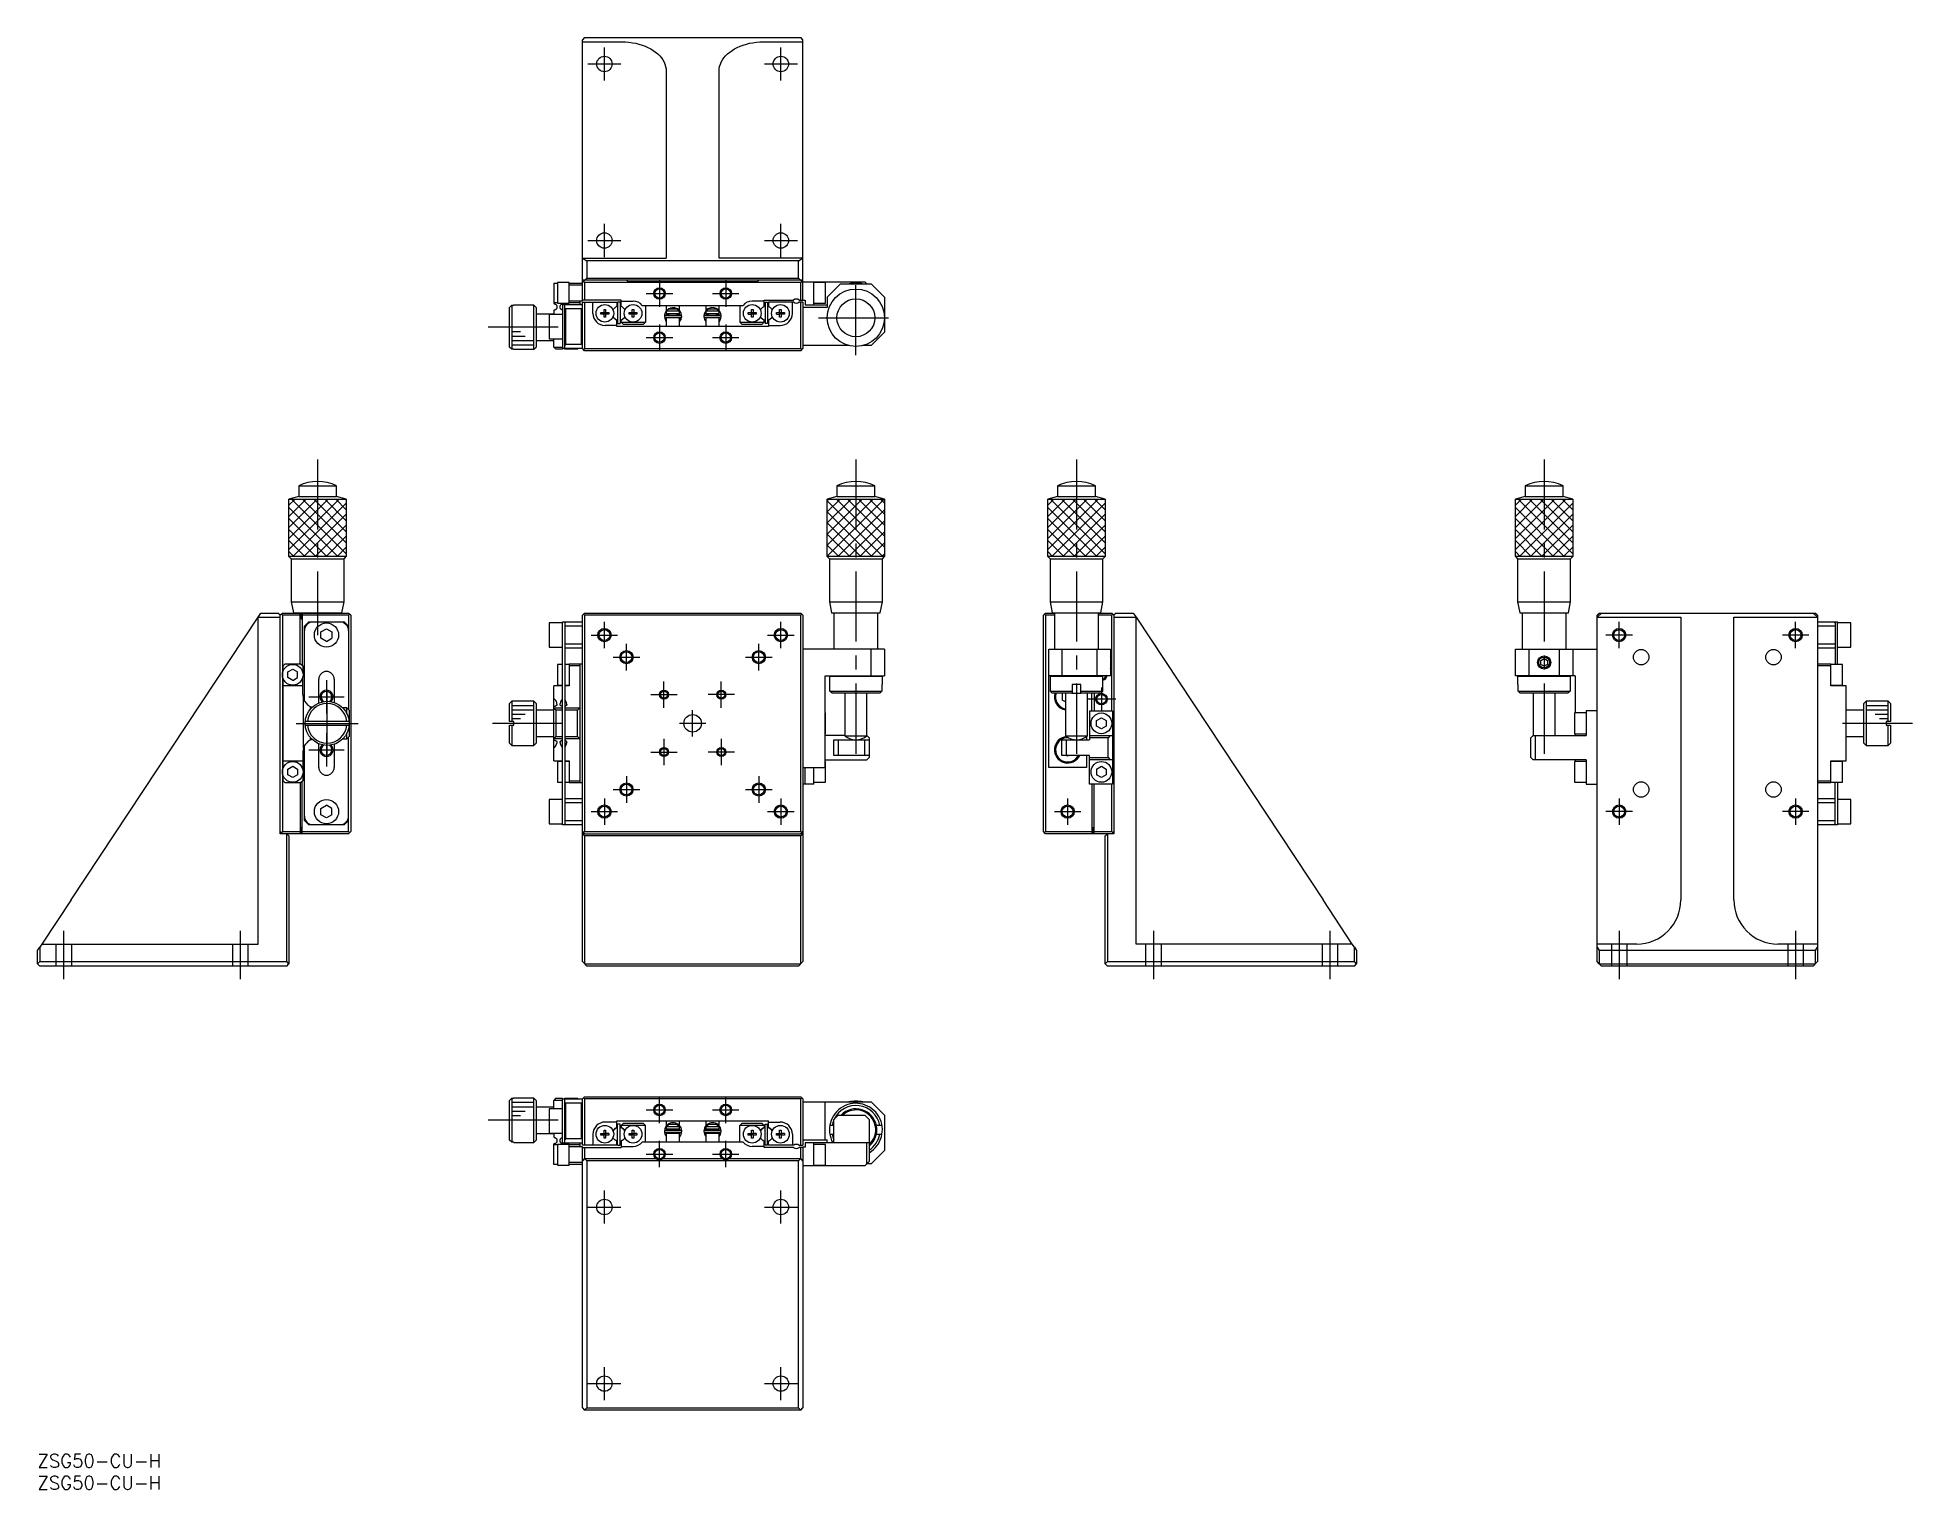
# Model space of a CAD drawing. Extents: x 0 to 425, y -8 to 321.
import ezdxf

# ---------------------------------------------------------------- set-up
doc = ezdxf.new("R2010")
doc.units = 0
doc.header["$LTSCALE"] = 0.5
doc.linetypes.add('CENTER', pattern=[50.8, 31.75, -6.35, 6.35, -6.35])
doc.linetypes.add('DASHED', pattern=[19.05, 12.7, -6.35])
for name, color, linetype in [('MSM_CENTER', 1, 'CENTER'), ('MSM_CONTINUOUS', 7, 'CONTINUOUS'), ('MSM_DASHED', 4, 'DASHED'), ('MSM_NARROW', 5, 'CONTINUOUS'), ('MSM_PART_NUMBER', 7, 'CONTINUOUS')]:
    doc.layers.add(name, color=color, linetype=linetype)
doc.styles.get("Standard").update_dxf_attribs({"font": 'txt.shx', "height": 3, "bigfont": 'bigfont.shx'})

# ---------------------------------------------------------------- blocks, each defined once
blk = doc.blocks.new('*U2')
at = {"layer": 'MSM_PART_NUMBER'}
blk.add_text('ZSG50-CU-H', height=3, dxfattribs=at).set_placement((0, -3))
blk = doc.blocks.new('*U3')
at = {"layer": 'MSM_PART_NUMBER'}
blk.add_text('ZSG50-CU-H', height=3, dxfattribs=at).set_placement((0, -8))

msp = doc.modelspace()

# ---------------------------------------------------------------- linework, layer by layer
at = {"layer": 'MSM_CENTER'}
for p, q in [((128.5, 311.25), (128.5, 318.75)), ((168.5, 311.25), (168.5, 318.75)), ((124.75, 315), (132.25, 315)), ((164.75, 315), (172.25, 315)), ((128.5, 271.25), (128.5, 278.75)), ((168.5, 271.25), (168.5, 278.75)), ((124.75, 275), (132.25, 275)), ((164.75, 275), (172.25, 275)), ((141, 266.000001), (141, 259.999999)), ((156, 266.000001), (156, 259.999999)), ((185.5, 249.000001), (185.5, 265.999999)), ((137.999999, 263.000001), (144.000001, 263.000001)), ((152.999999, 263.000001), (159.000001, 263.000001)), ((118, 255.35), (102, 255.35)), ((140.999998, 255.999999), (140.999998, 249.999996)), ((155.999999, 255.999999), (155.999999, 249.999996)), ((177.000001, 257.5), (193.999999, 257.5)), ((137.999997, 252.999998), (143.999999, 252.999998)), ((152.999998, 252.999998), (159, 252.999998)), ((63.5, 225.400003), (63.5, 185.599997)), ((185.5, 225.400003), (185.5, 156.900004)), ((235.5, 225.400003), (235.5, 156.900004)), ((341.5, 225.400003), (341.5, 157.849997)), ((128.499999, 182.599995), (128.499999, 188.599997)), ((168.499999, 182.599995), (168.499999, 188.599997)), ((358.5, 182.599996), (358.5, 188.599998)), ((398.5, 182.599996), (398.5, 188.599998)), ((125.499998, 185.599996), (131.500001, 185.599996)), ((133.499999, 177.599995), (133.499999, 183.599997)), ((163.499999, 177.599995), (163.499999, 183.599997)), ((165.499998, 185.599996), (171.500001, 185.599996)), ((361.500001, 185.599997), (355.499998, 185.599997)), ((401.500001, 185.599997), (395.499998, 185.599997)), ((130.499998, 180.599996), (136.500001, 180.599996)), ((160.499998, 180.599996), (166.500001, 180.599996)), ((65.5, 175.349994), (65.5, 167.85)), ((141.999999, 169.099995), (141.999999, 175.099997)), ((154.999999, 169.099995), (154.999999, 175.099997)), ((61.500001, 171.599997), (69.5, 171.599997)), ((65.65, 158.599997), (65.65, 172.599997)), ((138.999998, 172.099996), (145.000001, 172.099996)), ((158, 172.099996), (151.999997, 172.099996)), ((244.45, 171.099997), (237.85, 171.099997)), ((241.15, 173.689655), (241.15, 168.510339)), ((148.499999, 162.599996), (148.499999, 168.599997)), ((58.65, 165.599997), (72.65, 165.599997)), ((65.5, 163.349996), (65.5, 155.850002)), ((119, 165.599997), (102, 165.599997)), ((141.999999, 162.1), (141.999999, 156.099998)), ((151.5, 165.599997), (145.499998, 165.599997)), ((154.999999, 162.1), (154.999999, 156.099998)), ((425, 165.599997), (408, 165.599997)), ((61.500001, 159.599999), (69.5, 159.599999)), ((138.999998, 159.099999), (145.000001, 159.099999)), ((158, 159.099999), (151.999997, 159.099999)), ((133.499999, 153.6), (133.499999, 147.599998)), ((163.499999, 153.6), (163.499999, 147.599998)), ((130.499998, 150.599999), (136.500001, 150.599999)), ((160.499998, 150.599999), (166.500001, 150.599999)), ((125.499998, 145.599999), (131.500001, 145.599999)), ((128.499999, 148.6), (128.499999, 142.599998)), ((165.499998, 145.599999), (171.500001, 145.599999)), ((168.499999, 148.6), (168.499999, 142.599998)), ((230.5, 145.599997), (236.499999, 145.599997)), ((233.5, 148.599996), (233.5, 142.599997)), ((361.500001, 145.6), (355.499998, 145.6)), ((358.5, 148.600001), (358.5, 142.599999)), ((401.500001, 145.6), (395.499998, 145.6)), ((398.5, 148.600001), (398.5, 142.599999)), ((6, 107.599997), (6, 118.599997)), ((46, 107.599997), (46, 118.599997)), ((253, 107.599997), (253, 118.599997)), ((293, 107.599997), (293, 118.599997)), ((358.5, 118.599997), (358.5, 107.599997)), ((398.5, 118.599997), (398.5, 107.599997)), ((140.999998, 75.000001), (140.999998, 81.000004)), ((155.999999, 75.000001), (155.999999, 81.000004)), ((137.999997, 78.000002), (143.999999, 78.000002)), ((152.999998, 78.000002), (159, 78.000002)), ((118, 75.65), (102, 75.65)), ((141, 64.999999), (141, 71.000002)), ((156, 64.999999), (156, 71.000002)), ((137.999999, 67.999999), (144.000001, 67.999999)), ((152.999999, 67.999999), (159.000001, 67.999999)), ((128.5, 52.25), (128.5, 59.75)), ((168.5, 52.25), (168.5, 59.75)), ((124.75, 56), (132.25, 56)), ((164.75, 56), (172.25, 56)), ((128.5, 12.25), (128.5, 19.75)), ((168.5, 12.25), (168.5, 19.75)), ((124.75, 16), (132.25, 16)), ((164.75, 16), (172.25, 16))]:
    msp.add_line(p, q, dxfattribs=at)
at = {"layer": 'MSM_CONTINUOUS'}
for p, q in [((124, 321), (123.5, 320.5)), ((123.5, 261.35), (123.5, 320.5)), ((123.5, 320.007172), (132.5, 320.007172)), ((124, 321), (173, 321)), ((132.5, 320.007172), (133.284591, 319.986768)), ((133.284591, 319.986768), (134.064345, 319.925683)), ((134.064345, 319.925683), (134.834454, 319.824292)), ((134.834454, 319.824292), (135.59017, 319.683222)), ((135.59017, 319.683222), (136.326834, 319.503341)), ((136.326834, 319.503341), (137.039905, 319.28576)), ((137.039905, 319.28576), (137.724986, 319.031818)), ((137.724986, 319.031818), (138.377853, 318.743083)), ((158.622147, 318.743083), (159.275014, 319.031818)), ((159.275014, 319.031818), (159.960095, 319.28576)), ((159.960095, 319.28576), (160.673166, 319.503341)), ((160.673166, 319.503341), (161.40983, 319.683222)), ((161.40983, 319.683222), (162.165546, 319.824292)), ((162.165546, 319.824292), (162.935655, 319.925683)), ((162.935655, 319.925683), (163.715409, 319.986768)), ((163.715409, 319.986768), (164.5, 320.007172)), ((164.5, 320.007172), (173.5, 320.007172)), ((173.5, 320.5), (173, 321)), ((173.5, 261.45), (173.5, 320.5)), ((138.377853, 318.743083), (138.99448, 318.421333)), ((138.99448, 318.421333), (139.571068, 318.068554)), ((139.571068, 318.068554), (140.10406, 317.686919)), ((140.10406, 317.686919), (140.59017, 317.278782)), ((140.59017, 317.278782), (141.026402, 316.846659)), ((141.026402, 316.846659), (141.410065, 316.393214)), ((141.410065, 316.393214), (141.738795, 315.921242)), ((141.738795, 315.921242), (142.010565, 315.433655)), ((142.010565, 315.433655), (142.223699, 314.933457)), ((142.223699, 314.933457), (142.376883, 314.423733)), ((154.623117, 314.423733), (154.776301, 314.933457)), ((154.776301, 314.933457), (154.989435, 315.433655)), ((154.989435, 315.433655), (155.261205, 315.921242)), ((155.261205, 315.921242), (155.589935, 316.393214)), ((155.589935, 316.393214), (155.973598, 316.846659)), ((155.973598, 316.846659), (156.40983, 317.278782)), ((156.40983, 317.278782), (156.89594, 317.686919)), ((156.89594, 317.686919), (157.428932, 318.068554)), ((157.428932, 318.068554), (158.00552, 318.421333)), ((158.00552, 318.421333), (158.622147, 318.743083)), ((142.376883, 314.423733), (142.469173, 313.907625)), ((142.469173, 313.907625), (142.5, 313.388316)), ((142.5, 313.388316), (142.5, 271)), ((154.5, 313.388316), (154.530827, 313.907625)), ((154.5, 271), (154.5, 313.388316)), ((154.530827, 313.907625), (154.623117, 314.423733)), ((123.5, 271), (142.5, 271)), ((123.54176, 271), (124.5, 270.365755)), ((172.5, 270.365755), (124.5, 270.365755)), ((124.5, 270.365755), (124.5, 266.5)), ((173.5, 271), (154.5, 271)), ((172.5, 270.365755), (173.45824, 271)), ((172.5, 266.5), (172.5, 270.365755)), ((117, 265.35), (117.9, 265.35)), ((117, 265.35), (117, 260.7)), ((117.9, 265.5), (117.9, 260.8)), ((120.5, 265.5), (117.9, 265.5)), ((120.5, 260.8), (120.5, 265.5)), ((120.5, 265.35), (123.5, 265.35)), ((123.5, 264.85), (120.5, 264.85)), ((123.5, 265.5), (124.5, 266.5)), ((173.5, 266), (123.5, 266)), ((123.75, 265.75), (124, 265.5)), ((124, 265.5), (124, 261.5)), ((173, 265.5), (124, 265.5)), ((124.5, 266.5), (172.5, 266.5)), ((133.85, 265.65), (133.5, 266)), ((163.15, 265.65), (133.85, 265.65)), ((163.5, 266), (163.15, 265.65)), ((172.5, 266.5), (173.5, 265.5)), ((173, 265.5), (173.25, 265.75)), ((173, 261.5), (173, 265.5)), ((173.5, 265.65), (187.5, 265.65)), ((176, 260.45), (176, 265.65)), ((178.6, 265.5), (176, 265.5)), ((178.6, 260.8), (178.6, 265.5)), ((182, 265.2), (179, 262.2)), ((182, 265.2), (189, 265.2)), ((184.25, 265.287358), (184.075284, 265.2)), ((186.75, 265.287358), (184.25, 265.287358)), ((186.924716, 265.2), (186.75, 265.287358)), ((187.95, 265.2), (187.5, 265.65)), ((192, 262.2), (189, 265.2)), ((107, 259.832187), (107.5, 260.333974)), ((107, 250.867813), (107, 259.832187)), ((107.5, 260.333974), (107.5, 250.366026)), ((107.5, 260.333974), (108, 260.333974)), ((108, 260.333974), (108, 260.35)), ((112.5, 260.35), (108, 260.35)), ((112.5, 250.35), (112.5, 260.35)), ((113, 259.85), (112.5, 260.35)), ((113, 259.85), (113, 250.85)), ((117.9, 260.85), (117, 260.85)), ((117, 260.7), (117.011811, 260.699906)), ((117.011811, 260.699906), (117.023607, 260.699627)), ((117.023607, 260.699627), (117.035345, 260.699166)), ((117.035345, 260.699166), (117.046985, 260.698527)), ((117.046985, 260.698527), (117.058952, 260.697679)), ((117.058952, 260.697679), (117.07079, 260.696651)), ((117.07079, 260.696651), (117.082472, 260.695451)), ((117.082472, 260.695451), (117.093969, 260.69409)), ((117.093969, 260.69409), (117.113372, 260.691382)), ((117.113372, 260.691382), (117.13224, 260.688249)), ((117.13224, 260.688249), (117.150562, 260.684732)), ((117.150562, 260.684732), (117.168326, 260.680866)), ((117.168326, 260.680866), (117.18552, 260.676693)), ((117.18552, 260.676693), (117.202133, 260.672248)), ((117.202133, 260.672248), (117.234359, 260.662476)), ((117.234359, 260.662476), (117.26487, 260.651753)), ((117.287808, 259.257424), (117.25935, 259.246269)), ((117.26487, 260.651753), (117.29381, 260.640156)), ((117.315697, 259.269686), (117.287808, 259.257424)), ((117.29381, 260.640156), (117.321322, 260.627761)), ((117.342937, 259.283), (117.315697, 259.269686)), ((117.321322, 260.627761), (117.347549, 260.614643)), ((117.369452, 259.29731), (117.342937, 259.283)), ((117.347549, 260.614643), (117.372633, 260.60088)), ((117.400542, 259.31592), (117.369452, 259.29731)), ((117.372633, 260.60088), (117.413196, 260.575942)), ((117.43051, 259.335879), (117.400542, 259.31592)), ((117.413196, 260.575942), (117.451214, 260.549138)), ((117.459257, 259.357064), (117.43051, 259.335879)), ((117.451214, 260.549138), (117.486859, 260.520527)), ((117.486684, 259.379353), (117.459257, 259.357064)), ((117.511805, 259.401776), (117.486684, 259.379353)), ((117.486859, 260.520527), (117.520302, 260.490172)), ((117.535689, 259.425094), (117.511805, 259.401776)), ((117.520302, 260.490172), (117.56275, 260.445811)), ((117.558288, 259.449193), (117.535689, 259.425094)), ((117.579555, 259.473958), (117.558288, 259.449193)), ((117.56275, 260.445811), (117.601396, 260.398151)), ((117.599977, 259.499974), (117.579555, 259.473958)), ((117.619026, 259.526564), (117.599977, 259.499974)), ((117.601396, 260.398151), (117.636149, 260.347259)), ((117.63669, 259.553615), (117.619026, 259.526564)), ((117.636149, 260.347259), (117.660346, 260.305595)), ((117.652955, 259.581016), (117.63669, 259.553615)), ((117.672031, 259.617027), (117.652955, 259.581016)), ((117.660346, 260.305595), (117.682056, 260.261945)), ((117.688859, 259.653404), (117.672031, 259.617027)), ((117.682056, 260.261945), (117.701108, 260.21637)), ((117.703473, 259.689949), (117.688859, 259.653404)), ((117.701108, 260.21637), (117.717334, 260.168932)), ((117.718383, 259.734569), (117.703473, 259.689949)), ((117.717334, 260.168932), (117.728524, 260.12819)), ((117.730255, 259.77916), (117.718383, 259.734569)), ((117.728524, 260.12819), (117.737541, 260.086136)), ((117.739219, 259.823516), (117.730255, 259.77916)), ((117.737541, 260.086136), (117.744228, 260.042871)), ((117.745409, 259.867431), (117.739219, 259.823516)), ((117.744228, 260.042871), (117.748431, 259.998496)), ((117.748956, 259.910698), (117.745409, 259.867431)), ((117.748431, 259.998496), (117.749994, 259.953111)), ((117.749994, 259.953111), (117.748956, 259.910698)), ((117.9, 260.8), (120.5, 260.8)), ((118.450304, 259.928636), (118.450337, 259.972463)), ((118.452917, 259.883934), (118.450304, 259.928636)), ((118.450337, 259.972463), (118.452858, 260.015407)), ((118.452858, 260.015407), (118.457725, 260.05736)), ((118.458337, 259.838493), (118.452917, 259.883934)), ((118.457725, 260.05736), (118.464791, 260.098214)), ((118.466721, 259.792515), (118.458337, 259.838493)), ((118.464791, 260.098214), (118.477822, 260.15239)), ((118.474804, 259.758724), (118.466721, 259.792515)), ((118.484624, 259.724765), (118.474804, 259.758724)), ((118.477822, 260.15239), (118.494476, 260.204436)), ((118.49623, 259.690761), (118.484624, 259.724765)), ((118.494476, 260.204436), (118.514474, 260.254227)), ((118.50967, 259.656837), (118.49623, 259.690761)), ((118.524084, 259.625011), (118.50967, 259.656837)), ((118.514474, 260.254227), (118.536669, 260.300003)), ((118.540269, 259.593342), (118.524084, 259.625011)), ((118.536669, 260.300003), (118.56163, 260.343702)), ((118.558221, 259.561983), (118.540269, 259.593342)), ((118.577936, 259.531087), (118.558221, 259.561983)), ((118.56163, 260.343702), (118.58923, 260.385281)), ((118.599411, 259.500808), (118.577936, 259.531087)), ((118.58923, 260.385281), (118.619339, 260.424693)), ((118.62264, 259.471298), (118.599411, 259.500808)), ((118.619339, 260.424693), (118.652879, 260.463022)), ((118.646595, 259.4438), (118.62264, 259.471298)), ((118.672186, 259.41717), (118.646595, 259.4438)), ((118.652879, 260.463022), (118.689096, 260.499124)), ((118.699351, 259.391564), (118.672186, 259.41717)), ((118.689096, 260.499124), (118.728079, 260.532945)), ((118.720195, 259.373559), (118.699351, 259.391564)), ((118.741866, 259.356192), (118.720195, 259.373559)), ((118.728079, 260.532945), (118.769916, 260.564433)), ((118.764323, 259.339523), (118.741866, 259.356192)), ((118.787522, 259.323612), (118.764323, 259.339523)), ((118.769916, 260.564433), (118.807571, 260.589159)), ((118.812219, 259.308033), (118.787522, 259.323612)), ((118.807571, 260.589159), (118.847783, 260.61217)), ((118.837681, 259.293329), (118.812219, 259.308033)), ((118.863842, 259.279558), (118.837681, 259.293329)), ((118.847783, 260.61217), (118.890896, 260.633341)), ((118.890636, 259.266777), (118.863842, 259.279558)), ((118.917217, 259.255357), (118.890636, 259.266777)), ((118.890896, 260.633341), (118.913862, 260.643289)), ((118.913862, 260.643289), (118.937859, 260.652742)), ((118.944354, 259.24492), (118.917217, 259.255357)), ((118.937859, 260.652742), (118.962978, 260.661621)), ((118.962978, 260.661621), (118.98931, 260.669846)), ((118.98931, 260.669846), (119.016947, 260.677337)), ((119, 260.5), (123.5, 260.5)), ((119, 260.5), (119, 250.35)), ((119.016947, 260.677337), (119.04598, 260.684015)), ((119.04598, 260.684015), (119.059192, 260.686662)), ((119.059192, 260.686662), (119.072749, 260.689122)), ((119.072749, 260.689122), (119.08663, 260.691377)), ((119.08663, 260.691377), (119.10081, 260.693408)), ((119.10081, 260.693408), (119.115266, 260.695197)), ((119.115266, 260.695197), (119.129976, 260.696724)), ((119.129976, 260.696724), (119.141128, 260.697685)), ((119.141128, 260.697685), (119.152416, 260.698488)), ((119.152416, 260.698488), (119.163808, 260.699126)), ((119.163808, 260.699126), (119.175271, 260.699592)), ((119.175271, 260.699592), (119.187235, 260.69989)), ((119.187235, 260.69989), (119.199249, 260.699998)), ((119.199249, 260.699998), (119.211264, 260.699914)), ((119.211264, 260.699914), (119.223234, 260.69964)), ((119.223234, 260.69964), (119.236746, 260.699096)), ((119.236746, 260.699096), (119.250172, 260.698312)), ((119.250172, 260.698312), (119.263467, 260.6973)), ((119.263467, 260.6973), (119.276589, 260.696072)), ((119.276589, 260.696072), (119.289493, 260.694639)), ((119.289493, 260.694639), (119.302136, 260.693013)), ((119.302136, 260.693013), (119.321874, 260.690032)), ((119.321874, 260.690032), (119.341036, 260.686622)), ((119.341036, 260.686622), (119.359617, 260.68282)), ((119.359617, 260.68282), (119.377613, 260.678667)), ((119.377613, 260.678667), (119.395021, 260.674202)), ((119.395021, 260.674202), (119.411834, 260.669462)), ((119.411834, 260.669462), (119.452882, 260.656156)), ((119.452882, 260.656156), (119.491242, 260.641332)), ((119.491242, 260.641332), (119.527174, 260.625114)), ((119.5, 250.35), (119.5, 260.5)), ((119.5, 259.7), (119.7, 259.5)), ((119.527174, 260.625114), (119.560941, 260.607623)), ((119.560941, 260.607623), (119.592806, 260.588981)), ((119.592806, 260.588981), (119.623029, 260.569311)), ((119.623029, 260.569311), (119.663527, 260.539639)), ((119.663527, 260.539639), (119.701376, 260.507831)), ((119.7, 259.5), (119.7, 251.5)), ((123.3, 259.5), (119.7, 259.5)), ((119.701376, 260.507831), (119.709702, 260.500186)), ((120.5, 261.35), (123.5, 261.35)), ((122.9, 260.85), (120.5, 260.85)), ((122.9, 261.35), (122.9, 260.5)), ((123.3, 259.5), (123.5, 259.7)), ((123.3, 251.5), (123.3, 259.5)), ((132.3, 261.5), (123.5, 261.5)), ((123.5, 250.5), (123.5, 261)), ((123.5, 261), (131.3, 261)), ((124, 261), (124, 250.5)), ((125.9, 258.5), (125.9, 261)), ((128.42, 259.386361), (128.78, 259.386361)), ((128.42, 258.68), (128.42, 259.386361)), ((128.78, 259.386361), (128.78, 258.68)), ((131.3, 260.044412), (131.00625, 259.874815)), ((131.3, 261), (131.3, 260.044412)), ((131.5, 261), (131.5, 256.2)), ((132.1, 261), (131.5, 261)), ((132.1, 261), (132.1, 256.2)), ((132.3, 260.044412), (132.3, 261.5)), ((132.3, 261.25), (135, 261.25)), ((132.59375, 259.874815), (132.3, 260.044412)), ((134.82, 259.386361), (135.18, 259.386361)), ((134.82, 258.68), (134.82, 259.386361)), ((135.18, 259.386361), (135.18, 258.68)), ((137.079062, 260.3), (159.920938, 260.3)), ((137.8, 260.3), (137.8, 256.5)), ((143.076589, 259.516132), (142.499493, 258.995996)), ((142.5, 260.3), (142.5, 258.5)), ((142.554317, 259), (143.083485, 259.5)), ((143.083485, 259.5), (144.916515, 259.5)), ((144.916515, 259.5), (145.445683, 259)), ((145.5, 259.157186), (145.5, 260.3)), ((151.5, 260.3), (151.5, 259.082478)), ((151.554317, 259), (152.083485, 259.5)), ((152.083485, 259.5), (153.916515, 259.5)), ((153.916515, 259.5), (154.445683, 259)), ((154.5, 259.101625), (154.5, 260.3)), ((159.2, 260.3), (159.2, 256.5)), ((161.82, 259.386361), (162.18, 259.386361)), ((161.82, 258.68), (161.82, 259.386361)), ((164.7, 261.25), (162, 261.25)), ((162.18, 259.386361), (162.18, 258.68)), ((164.40625, 259.874815), (164.7, 260.044412)), ((164.7, 261.5), (171.338562, 261.5)), ((164.7, 260.044412), (164.7, 261.5)), ((164.9, 261), (164.9, 256.2)), ((164.9, 261), (165.5, 261)), ((165.5, 261), (165.5, 256.2)), ((165.7, 261), (165.7, 260.044412)), ((171.4, 261), (165.7, 261)), ((165.7, 260.044412), (165.99375, 259.874815)), ((168.22, 259.386361), (168.58, 259.386361)), ((168.22, 258.68), (168.22, 259.386361)), ((168.58, 259.386361), (168.58, 258.68)), ((171.1, 258.5), (171.1, 261)), ((173.5, 261), (172.6, 261)), ((172.661438, 261.5), (173.5, 261.5)), ((173, 250.5), (173, 261)), ((173.5, 261.45), (174, 261.45)), ((173.5, 261), (173.5, 250.5)), ((179, 259.8), (173.5, 259.8)), ((174, 261.45), (174, 260.45)), ((174, 260.45), (179, 260.45)), ((176, 260.8), (178.6, 260.8)), ((179, 262.2), (179, 259.8)), ((192, 262.2), (192, 254.2)), ((117, 258.35), (113, 258.35)), ((116, 258.25), (116, 252.75)), ((119, 258.25), (116, 258.25)), ((117.034291, 259.20079), (117, 259.2)), ((117, 259.2), (117, 258.25)), ((117.068536, 259.203148), (117.034291, 259.20079)), ((117.102603, 259.207057), (117.068536, 259.203148)), ((117.136358, 259.2125), (117.102603, 259.207057)), ((117.16773, 259.219001), (117.136358, 259.2125)), ((117.198755, 259.226823), (117.16773, 259.219001)), ((117.229329, 259.235926), (117.198755, 259.226823)), ((117.25935, 259.246269), (117.229329, 259.235926)), ((118.971973, 259.235508), (118.944354, 259.24492)), ((119, 259.227158), (118.971973, 259.235508)), ((127.713639, 258.68), (128.42, 258.68)), ((127.713639, 258.32), (127.713639, 258.68)), ((128.42, 258.32), (127.713639, 258.32)), ((128.430372, 258.669628), (128.42, 258.68)), ((128.430372, 258.330372), (128.42, 258.32)), ((128.42, 257.613639), (128.42, 258.32)), ((128.78, 257.613639), (128.42, 257.613639)), ((128.430372, 258.669628), (128.769628, 258.669628)), ((128.430372, 258.330372), (128.430372, 258.669628)), ((128.769628, 258.330372), (128.430372, 258.330372)), ((131.3, 255.75), (128.65, 255.75)), ((128.769628, 258.669628), (128.78, 258.68)), ((128.769628, 258.669628), (128.769628, 258.330372)), ((128.769628, 258.330372), (128.78, 258.32)), ((128.78, 258.68), (129.486361, 258.68)), ((128.78, 258.32), (128.78, 257.613639)), ((129.486361, 258.32), (128.78, 258.32)), ((129.486361, 258.68), (129.486361, 258.32)), ((131.00625, 257.125185), (131.3, 256.955588)), ((131.3, 255.5), (131.3, 256.955588)), ((165.7, 255.5), (131.3, 255.5)), ((131.5, 256.2), (132.1, 256.2)), ((132.3, 256.955588), (132.59375, 257.125185)), ((132.3, 256.5), (132.3, 256.955588)), ((132.8, 256), (132.3, 256.5)), ((132.3, 256.5), (137.8, 256.5)), ((137.3, 256), (132.8, 256)), ((134.113639, 258.68), (134.82, 258.68)), ((134.113639, 258.32), (134.113639, 258.68)), ((134.82, 258.32), (134.113639, 258.32)), ((134.830372, 258.669628), (134.82, 258.68)), ((134.830372, 258.330372), (134.82, 258.32)), ((134.82, 257.613639), (134.82, 258.32)), ((135.18, 257.613639), (134.82, 257.613639)), ((134.830372, 258.669628), (135.169628, 258.669628)), ((134.830372, 258.330372), (134.830372, 258.669628)), ((135.169628, 258.330372), (134.830372, 258.330372)), ((135.169628, 258.669628), (135.18, 258.68)), ((135.169628, 258.669628), (135.169628, 258.330372)), ((135.169628, 258.330372), (135.18, 258.32)), ((135.18, 258.68), (135.886361, 258.68)), ((135.18, 258.32), (135.18, 257.613639)), ((135.886361, 258.32), (135.18, 258.32)), ((135.886361, 258.68), (135.886361, 258.32)), ((137.8, 256.5), (137.3, 256)), ((142.117316, 257.815134), (142.120955, 257.714345)), ((142.251177, 257.129055), (142.251546, 257.127917)), ((142.251546, 257.127917), (142.251879, 257.126895)), ((142.251879, 257.126895), (142.252301, 257.12561)), ((142.252301, 257.12561), (142.252854, 257.12394)), ((142.252854, 257.12394), (142.253392, 257.122328)), ((142.253392, 257.122328), (142.254478, 257.119113)), ((142.254478, 257.119113), (142.255098, 257.117299)), ((142.255098, 257.117299), (142.256335, 257.113731)), ((142.256335, 257.113731), (142.273273, 257.070097)), ((142.273506, 257.07392), (142.272991, 257.071429)), ((142.272991, 257.071429), (142.273723, 257.071736)), ((142.273273, 257.070097), (142.272991, 257.071429)), ((142.274209, 257.070339), (142.297811, 257.017409)), ((145.816089, 258.03711), (142.316089, 258.03711)), ((142.316089, 257.63711), (145.816089, 257.63711)), ((145.5, 259), (142.5, 259)), ((142.5, 258.5), (145.5, 258.5)), ((145.5, 257.5), (142.5, 257.5)), ((142.5, 257.5), (142.5, 255.5)), ((142.552382, 257.49992), (142.52809, 257.637108)), ((142.528408, 258.037112), (142.663966, 258.500053)), ((142.586004, 258.3), (143, 258.3)), ((142.664381, 257.500027), (142.9177, 257.63711)), ((143, 258.5), (143, 258.03711)), ((143, 257.63711), (143, 257.5)), ((145, 258.03711), (145, 258.5)), ((145, 258.3), (145.5, 258.3)), ((145, 257.5), (145, 257.63711)), ((145.214478, 257.63711), (145.467785, 257.500045)), ((145.4679, 258.500122), (145.60407, 258.037138)), ((145.854132, 257.061433), (145.49998, 257.20128)), ((145.5, 259.156374), (145.5, 259.156548)), ((145.5, 259.155993), (145.5, 259.156097)), ((145.5, 258.5), (145.5, 259)), ((145.5, 258.3), (145.5, 258.426012)), ((145.5, 255.5), (145.5, 257.5)), ((145.505027, 257.20913), (145.5, 257.213307)), ((145.50009, 257.432348), (145.500032, 257.250981)), ((145.500051, 256.517408), (145.858054, 257.070537)), ((145.511098, 257.204582), (145.505027, 257.20913)), ((145.518175, 257.199692), (145.511098, 257.204582)), ((145.526214, 257.194488), (145.518175, 257.199692)), ((145.535166, 257.189004), (145.526214, 257.194488)), ((145.544976, 257.183273), (145.535166, 257.189004)), ((145.555585, 257.17733), (145.544976, 257.183273)), ((145.566926, 257.171212), (145.555585, 257.17733)), ((145.578931, 257.164955), (145.566926, 257.171212)), ((145.591525, 257.158599), (145.578931, 257.164955)), ((145.604632, 257.152183), (145.591525, 257.158599)), ((145.618171, 257.145745), (145.604632, 257.152183)), ((145.632058, 257.139325), (145.618171, 257.145745)), ((145.646209, 257.132964), (145.632058, 257.139325)), ((145.660537, 257.126699), (145.646209, 257.132964)), ((145.674954, 257.120569), (145.660537, 257.126699)), ((145.689371, 257.114612), (145.674954, 257.120569)), ((145.7037, 257.108865), (145.689371, 257.114612)), ((145.717853, 257.103362), (145.7037, 257.108865)), ((145.731743, 257.098138), (145.717853, 257.103362)), ((145.745285, 257.093224), (145.731743, 257.098138)), ((145.758395, 257.088651), (145.745285, 257.093224)), ((145.770994, 257.084446), (145.758395, 257.088651)), ((145.783004, 257.080636), (145.770994, 257.084446)), ((145.794351, 257.077244), (145.783004, 257.080636)), ((145.804966, 257.074291), (145.794351, 257.077244)), ((145.814783, 257.071794), (145.804966, 257.074291)), ((145.823743, 257.06977), (145.814783, 257.071794)), ((145.83179, 257.06823), (145.823743, 257.06977)), ((145.838874, 257.067185), (145.83179, 257.06823)), ((145.844953, 257.06664), (145.838874, 257.067185)), ((145.84999, 257.066598), (145.844953, 257.06664)), ((145.847927, 257.637792), (145.847091, 257.63955)), ((145.861944, 257.606203), (145.847927, 257.637792)), ((145.853952, 257.067061), (145.84999, 257.066598)), ((145.856816, 257.068025), (145.853952, 257.067061)), ((145.858565, 257.069484), (145.856816, 257.068025)), ((145.857045, 257.068232), (146.014769, 257.809775)), ((145.859187, 257.071429), (145.858565, 257.069484)), ((145.858905, 257.070097), (145.871059, 257.100487)), ((145.874363, 257.573965), (145.861944, 257.606203)), ((145.871059, 257.100487), (145.882313, 257.133148)), ((145.885155, 257.54116), (145.874363, 257.573965)), ((145.882313, 257.133148), (145.891918, 257.16632)), ((145.894294, 257.507866), (145.885155, 257.54116)), ((145.891918, 257.16632), (145.899852, 257.199922)), ((145.901757, 257.474165), (145.894294, 257.507866)), ((145.899852, 257.199922), (145.906096, 257.233869)), ((145.907528, 257.440141), (145.901757, 257.474165)), ((145.906096, 257.233869), (145.910635, 257.26808)), ((145.911591, 257.405875), (145.907528, 257.440141)), ((145.910635, 257.26808), (145.913458, 257.30247)), ((145.913936, 257.371452), (145.911591, 257.405875)), ((145.913458, 257.30247), (145.91456, 257.336955)), ((145.91456, 257.336955), (145.913936, 257.371452)), ((151.059274, 257.825873), (151.062913, 257.725084)), ((151.193134, 257.139794), (151.193503, 257.138656)), ((151.193503, 257.138656), (151.193837, 257.137635)), ((151.193837, 257.137635), (151.194259, 257.136349)), ((151.194259, 257.136349), (151.194812, 257.134679)), ((151.194812, 257.134679), (151.19535, 257.133067)), ((151.19535, 257.133067), (151.196435, 257.129852)), ((151.196435, 257.129852), (151.197056, 257.128038)), ((151.197056, 257.128038), (151.198293, 257.12447)), ((151.198293, 257.12447), (151.21523, 257.080836)), ((151.215464, 257.08466), (151.214949, 257.082168)), ((151.214949, 257.082168), (151.21568, 257.082476)), ((151.21523, 257.080836), (151.214949, 257.082168)), ((151.216166, 257.081078), (151.239769, 257.028148)), ((154.758046, 258.04785), (151.258046, 258.04785)), ((151.258046, 257.64785), (154.758046, 257.64785)), ((151.496816, 257.49979), (151.470048, 257.647847)), ((151.470366, 258.047851), (151.600898, 258.500068)), ((151.499892, 257.486766), (151.496816, 257.49979)), ((151.5, 259.082017), (151.5, 259.081911)), ((151.5, 259.081383), (151.5, 259.081262)), ((154.5, 259), (151.5, 259)), ((151.5, 259), (151.5, 258.5)), ((151.5, 258.5), (154.5, 258.5)), ((154.5, 257.5), (151.5, 257.5)), ((151.5, 257.5), (151.5, 255.5)), ((151.524524, 258.3), (152, 258.3)), ((151.599736, 257.500039), (151.859658, 257.64785)), ((152, 258.5), (152, 258.04785)), ((152, 257.64785), (152, 257.5)), ((154, 258.04785), (154, 258.5)), ((154, 258.3), (154.5, 258.3)), ((154, 257.5), (154, 257.64785)), ((154.156435, 257.64785), (154.416361, 257.500032)), ((154.414926, 258.500011), (154.546028, 258.047877)), ((154.796089, 257.072173), (154.499982, 257.176195)), ((154.5, 259.100466), (154.5, 259.100631)), ((154.5, 258.5), (154.5, 259)), ((154.5, 255.5), (154.5, 257.5)), ((154.511824, 257.180399), (154.5, 257.186725)), ((154.500034, 256.594201), (154.800011, 257.081276)), ((154.524329, 257.173938), (154.511824, 257.180399)), ((154.537435, 257.167383), (154.524329, 257.173938)), ((154.551057, 257.160777), (154.537435, 257.167383)), ((154.565106, 257.154162), (154.551057, 257.160777)), ((154.579491, 257.147582), (154.565106, 257.154162)), ((154.594119, 257.141079), (154.579491, 257.147582)), ((154.608895, 257.134695), (154.594119, 257.141079)), ((154.623723, 257.128472), (154.608895, 257.134695)), ((154.638508, 257.12245), (154.623723, 257.128472)), ((154.653153, 257.116668), (154.638508, 257.12245)), ((154.667564, 257.111163), (154.653153, 257.116668)), ((154.681646, 257.105971), (154.667564, 257.111163)), ((154.69531, 257.101126), (154.681646, 257.105971)), ((154.708465, 257.09666), (154.69531, 257.101126)), ((154.721027, 257.0926), (154.708465, 257.09666)), ((154.732915, 257.088974), (154.721027, 257.0926)), ((154.744052, 257.085806), (154.732915, 257.088974)), ((154.754364, 257.083114), (154.744052, 257.085806)), ((154.763786, 257.080918), (154.754364, 257.083114)), ((154.772256, 257.079231), (154.763786, 257.080918)), ((154.779719, 257.078064), (154.772256, 257.079231)), ((154.786128, 257.077424), (154.779719, 257.078064)), ((154.79144, 257.077317), (154.786128, 257.077424)), ((154.789885, 257.648531), (154.789049, 257.650289)), ((154.803901, 257.616942), (154.789885, 257.648531)), ((154.795621, 257.077742), (154.79144, 257.077317)), ((154.798644, 257.078697), (154.795621, 257.077742)), ((154.800489, 257.080176), (154.798644, 257.078697)), ((154.799002, 257.078971), (154.956727, 257.820514)), ((154.801144, 257.082168), (154.800489, 257.080176)), ((154.800863, 257.080836), (154.813017, 257.111226)), ((154.816321, 257.584704), (154.803901, 257.616942)), ((154.813017, 257.111226), (154.82427, 257.143887)), ((154.827113, 257.551899), (154.816321, 257.584704)), ((154.82427, 257.143887), (154.833875, 257.17706)), ((154.836251, 257.518605), (154.827113, 257.551899)), ((154.833875, 257.17706), (154.841809, 257.210661)), ((154.843715, 257.484904), (154.836251, 257.518605)), ((154.841809, 257.210661), (154.848053, 257.244608)), ((154.849485, 257.45088), (154.843715, 257.484904)), ((154.848053, 257.244608), (154.852592, 257.278819)), ((154.853548, 257.416614), (154.849485, 257.45088)), ((154.852592, 257.278819), (154.855416, 257.313209)), ((154.855894, 257.382191), (154.853548, 257.416614)), ((154.855416, 257.313209), (154.856517, 257.347695)), ((154.856517, 257.347695), (154.855894, 257.382191)), ((159.2, 256.5), (164.7, 256.5)), ((159.7, 256), (159.2, 256.5)), ((164.2, 256), (159.7, 256)), ((161.113639, 258.68), (161.82, 258.68)), ((161.113639, 258.32), (161.113639, 258.68)), ((161.113639, 258.32), (161.82, 258.32)), ((161.830372, 258.669628), (161.82, 258.68)), ((161.830372, 258.330372), (161.82, 258.32)), ((161.82, 257.613639), (161.82, 258.32)), ((162.18, 257.613639), (161.82, 257.613639)), ((161.830372, 258.669628), (162.169628, 258.669628)), ((161.830372, 258.330372), (161.830372, 258.669628)), ((162.169628, 258.330372), (161.830372, 258.330372)), ((162.169628, 258.669628), (162.18, 258.68)), ((162.169628, 258.669628), (162.169628, 258.330372)), ((162.169628, 258.330372), (162.18, 258.32)), ((162.18, 258.68), (162.886361, 258.68)), ((162.18, 258.32), (162.18, 257.613639)), ((162.886361, 258.32), (162.18, 258.32)), ((162.886361, 258.68), (162.886361, 258.32)), ((164.7, 256.5), (164.2, 256)), ((164.7, 256.955588), (164.40625, 257.125185)), ((164.7, 256.5), (164.7, 256.955588)), ((165.5, 256.2), (164.9, 256.2)), ((165.99375, 257.125185), (165.7, 256.955588)), ((165.7, 256.955588), (165.7, 255.5)), ((165.7, 255.75), (168.35, 255.75)), ((167.513639, 258.68), (168.22, 258.68)), ((167.513639, 258.32), (167.513639, 258.68)), ((167.513639, 258.32), (168.22, 258.32)), ((168.230372, 258.669628), (168.22, 258.68)), ((168.230372, 258.330372), (168.22, 258.32)), ((168.22, 257.613639), (168.22, 258.32)), ((168.58, 257.613639), (168.22, 257.613639)), ((168.230372, 258.669628), (168.569628, 258.669628)), ((168.230372, 258.330372), (168.230372, 258.669628)), ((168.569628, 258.330372), (168.230372, 258.330372)), ((168.569628, 258.669628), (168.58, 258.68)), ((168.569628, 258.669628), (168.569628, 258.330372)), ((168.569628, 258.330372), (168.58, 258.32)), ((168.58, 258.68), (169.286361, 258.68)), ((168.58, 258.32), (168.58, 257.613639)), ((169.286361, 258.32), (168.58, 258.32)), ((169.286361, 258.68), (169.286361, 258.32)), ((107.5, 250.366026), (107, 250.867813)), ((112.5, 250.35), (113, 250.85)), ((113, 252.35), (117, 252.35)), ((116, 252.75), (119, 252.75)), ((117, 250.85), (117, 252.75)), ((117, 250.85), (117.5, 250.35)), ((117, 250.85), (119, 250.85)), ((119.7, 251.5), (119.5, 251.3)), ((119.7, 251.5), (123.3, 251.5)), ((123.5, 251.3), (123.3, 251.5)), ((183.900004, 251.2), (173.5, 251.2)), ((189, 251.2), (187.099996, 251.2)), ((189, 251.2), (192, 254.2)), ((108, 250.366026), (107.5, 250.366026)), ((108, 250.35), (108, 250.366026)), ((108, 250.35), (112.5, 250.35)), ((119, 250.35), (117.5, 250.35)), ((123.5, 250.5), (119, 250.5)), ((122.4, 250.35), (119.5, 250.35)), ((122.4, 250.35), (122.55, 250.5)), ((124, 250), (123.5, 250.5)), ((124, 250.5), (123.75, 250.25)), ((124, 250.5), (173, 250.5)), ((173, 250), (124, 250)), ((173.25, 250.25), (173, 250.5)), ((173, 250), (173.5, 250.5)), ((59.2, 216.989491), (57.000001, 216.400003)), ((59.2, 219.400002), (67.8, 219.400002)), ((59.2, 219.400002), (59.2, 216.989491)), ((59.2, 216.989491), (67.8, 216.989491)), ((67.8, 216.989491), (67.8, 219.400002)), ((69.999999, 216.400003), (67.8, 216.989491)), ((181.2, 216.989491), (179.000001, 216.400003)), ((181.2, 219.400002), (189.8, 219.400002)), ((181.2, 219.400002), (181.2, 216.989491)), ((181.2, 216.989491), (189.8, 216.989491)), ((189.8, 216.989491), (189.8, 219.400002)), ((191.999999, 216.400003), (189.8, 216.989491)), ((231.2, 216.989491), (229.000001, 216.400003)), ((231.2, 219.400002), (239.8, 219.400002)), ((231.2, 219.400002), (231.2, 216.989491)), ((231.2, 216.989491), (239.8, 216.989491)), ((239.8, 216.989491), (239.8, 219.400002)), ((241.999999, 216.400003), (239.8, 216.989491)), ((337.2, 216.989491), (335.000001, 216.400003)), ((337.2, 219.400002), (345.8, 219.400002)), ((337.2, 219.400002), (337.2, 216.989491)), ((337.2, 216.989491), (345.8, 216.989491)), ((345.8, 216.989491), (345.8, 219.400002)), ((347.999999, 216.400003), (345.8, 216.989491)), ((57.000001, 216.400003), (69.999999, 216.400003)), ((57.000001, 203.400002), (57.000001, 216.400003)), ((69.999999, 216.400003), (69.999999, 203.400002)), ((179.000001, 216.400003), (191.999999, 216.400003)), ((179.000001, 203.400002), (179.000001, 216.400003)), ((191.999999, 216.400003), (191.999999, 203.400002)), ((229.000001, 216.400003), (241.999999, 216.400003)), ((229.000001, 203.400002), (229.000001, 216.400003)), ((241.999999, 216.400003), (241.999999, 203.400002)), ((335.000001, 216.400003), (347.999999, 216.400003)), ((335.000001, 203.400002), (335.000001, 216.400003)), ((347.999999, 216.400003), (347.999999, 203.400002)), ((57.000001, 203.400002), (57.500004, 202.9)), ((69.999999, 203.400002), (57.000001, 203.400002)), ((57.500004, 202.9), (69.499996, 202.9)), ((57.500004, 202.9), (57.500004, 193.149995)), ((69.499996, 202.9), (69.999999, 203.400002)), ((69.499996, 193.149995), (69.499996, 202.9)), ((179.000001, 203.400002), (179.500004, 202.9)), ((191.999999, 203.400002), (179.000001, 203.400002)), ((179.500004, 202.9), (191.499996, 202.9)), ((179.500004, 202.9), (179.500004, 193.149995)), ((191.499996, 202.9), (191.999999, 203.400002)), ((191.499996, 193.149995), (191.499996, 202.9)), ((229.000001, 203.400002), (229.500004, 202.9)), ((241.999999, 203.400002), (229.000001, 203.400002)), ((229.500004, 202.9), (241.499996, 202.9)), ((229.500004, 202.9), (229.500004, 193.149995)), ((241.499996, 202.9), (241.999999, 203.400002)), ((241.499996, 193.149995), (241.499996, 202.9)), ((335.000001, 203.400002), (335.500004, 202.9)), ((347.999999, 203.400002), (335.000001, 203.400002)), ((335.500004, 202.9), (347.499996, 202.9)), ((335.500004, 202.9), (335.500004, 193.149995)), ((347.499996, 202.9), (347.999999, 203.400002)), ((347.499996, 193.149995), (347.499996, 202.9)), ((57.500004, 193.149995), (69.499996, 193.149995)), ((57.500004, 193.149995), (58.000003, 190.649996)), ((68.999997, 190.649996), (69.499996, 193.149995)), ((179.500004, 193.149995), (191.499996, 193.149995)), ((179.500004, 193.149995), (180.000003, 190.649996)), ((190.999997, 190.649996), (191.499996, 193.149995)), ((229.500004, 193.149995), (241.499996, 193.149995)), ((229.500004, 193.149995), (230.000003, 190.649996)), ((240.999997, 190.649996), (241.499996, 193.149995)), ((335.500004, 193.149995), (347.499996, 193.149995)), ((335.500004, 193.149995), (336.000003, 190.649996)), ((346.999997, 190.649996), (347.499996, 193.149995)), ((7.611684, 125.599997), (50, 189.641756)), ((50, 189.641756), (50.634245, 190.599997)), ((50, 115.599997), (50, 189.641756)), ((55, 189.599997), (50, 189.599997)), ((50.634245, 190.599997), (54.5, 190.599997)), ((55, 190.099997), (54.5, 190.599997)), ((55, 190.099997), (55.25, 190.349997)), ((55, 140.599997), (55, 190.099997)), ((55.25, 190.349997), (55.5, 190.599997)), ((55.5, 190.099997), (55.25, 190.349997)), ((55.5, 190.599997), (70.5, 190.599997)), ((59.5, 190.099997), (55.5, 190.099997)), ((55.5, 190.099997), (55.5, 141.099997)), ((58.000003, 190.649996), (68.999997, 190.649996)), ((58.5, 190.649996), (58.5, 190.599997)), ((59.5, 179.099997), (59.5, 190.599997)), ((59.75, 190.599997), (59.75, 189.199997)), ((60, 189.199997), (59.75, 189.199997)), ((60, 190.599997), (60, 178.749997)), ((70.5, 190.099997), (60, 190.099997)), ((61.3, 188.399997), (60.5, 187.599997)), ((60.5, 170.694098), (60.5, 187.599997)), ((61.3, 188.399997), (61.5, 188.599997)), ((61.62822, 188.399997), (61.3, 188.399997)), ((61.5, 188.599997), (69.5, 188.599997)), ((64.25, 186.321684), (65.5, 187.043372)), ((65.5, 187.043372), (66.75, 186.321684)), ((68.5, 190.599997), (68.5, 190.649996)), ((69.7, 188.399997), (69.37178, 188.399997)), ((69.5, 188.599997), (69.7, 188.399997)), ((70.5, 187.599997), (69.7, 188.399997)), ((70.5, 190.599997), (70.75, 190.349997)), ((70.75, 190.349997), (70.5, 190.099997)), ((70.5, 190.099997), (70.5, 168.749997)), ((71, 190.099997), (70.75, 190.349997)), ((71, 190.099997), (71, 141.099997)), ((116, 188.349997), (116, 182.849997)), ((119, 188.349997), (116, 188.349997)), ((119, 188.599997), (119.5, 188.599997)), ((119, 142.599997), (119, 188.599997)), ((119.7, 188.599997), (119.5, 188.399997)), ((119.5, 188.599997), (119.5, 142.599997)), ((123.5, 187.599997), (119.5, 187.599997)), ((119.7, 188.599997), (123.3, 188.599997)), ((123.5, 188.399997), (123.3, 188.599997)), ((123.75, 190.349997), (123.5, 190.099997)), ((123.5, 111.599997), (123.5, 190.099997)), ((124, 190.599997), (123.75, 190.349997)), ((124, 190.099997), (123.75, 190.349997)), ((124, 190.599997), (173, 190.599997)), ((124, 190.099997), (124, 141.099997)), ((173, 190.099997), (124, 190.099997)), ((173.25, 190.349997), (173, 190.599997)), ((173, 190.099997), (173.25, 190.349997)), ((173, 141.099997), (173, 190.099997)), ((173.5, 190.099997), (173.25, 190.349997)), ((173.5, 190.099997), (173.5, 111.599997)), ((180.000003, 190.649996), (190.999997, 190.649996)), ((180.5, 190.649996), (180.5, 182.399996)), ((190.5, 182.399996), (190.5, 190.649996)), ((228, 190.099997), (228.25, 190.349997)), ((228, 141.099997), (228, 190.099997)), ((228.25, 190.349997), (228.5, 190.599997)), ((228.5, 190.099997), (228.25, 190.349997)), ((228.5, 190.599997), (230.5, 190.599997)), ((230.5, 190.099997), (228.5, 190.099997)), ((228.5, 190.099997), (228.5, 141.099997)), ((230.000003, 190.649996), (240.999997, 190.649996)), ((230.5, 190.649996), (230.5, 182.399996)), ((240.5, 182.399996), (240.5, 190.649996)), ((240.5, 190.599997), (243.5, 190.599997)), ((243.5, 190.099997), (240.5, 190.099997)), ((243.5, 190.599997), (243.75, 190.349997)), ((243.75, 190.349997), (243.5, 190.099997)), ((243.5, 168.399997), (243.5, 190.099997)), ((243.75, 190.349997), (244, 190.099997)), ((244.5, 190.599997), (244, 190.099997)), ((244, 190.099997), (244, 140.599997)), ((249, 189.599997), (244, 189.599997)), ((244.5, 190.599997), (248.365755, 190.599997)), ((248.365755, 190.599997), (249, 189.641756)), ((249, 115.599997), (249, 189.641756)), ((249, 189.641756), (291.388316, 125.599997)), ((336.000003, 190.649996), (346.999997, 190.649996)), ((336.5, 190.649996), (336.5, 182.399996)), ((346.5, 182.399996), (346.5, 190.649996)), ((353.75, 190.349997), (353.5, 190.099997)), ((353.5, 111.599997), (353.5, 190.099997)), ((353.54176, 189.641756), (353.5, 189.599997)), ((354.5, 190.599997), (353.54176, 189.641756)), ((353.54176, 189.641756), (372.5, 189.641756)), ((354, 190.599997), (353.75, 190.349997)), ((353.75, 190.349997), (354, 190.099997)), ((354, 190.599997), (403, 190.599997)), ((372.5, 189.641756), (372.5, 125.599997)), ((384.5, 189.641756), (403.45824, 189.641756)), ((384.5, 125.599997), (384.5, 189.641756)), ((403.45824, 189.641756), (402.5, 190.599997)), ((403.25, 190.349997), (403, 190.599997)), ((403, 190.099997), (403.25, 190.349997)), ((403.5, 190.099997), (403.25, 190.349997)), ((403.5, 189.599997), (403.45824, 189.641756)), ((403.5, 190.099997), (403.5, 111.599997)), ((403.7, 188.599997), (403.5, 188.399997)), ((407.5, 187.599997), (403.5, 187.599997)), ((403.7, 188.599997), (407.3, 188.599997)), ((407.5, 188.399997), (407.3, 188.599997)), ((407.5, 188.599997), (407.5, 178.949997)), ((407.5, 188.599997), (408, 188.599997)), ((408, 178.949997), (408, 188.599997)), ((411, 188.349997), (408, 188.349997)), ((411, 182.849997), (411, 188.349997)), ((64.25, 184.878309), (64.25, 186.321684)), ((65.5, 184.156621), (64.25, 184.878309)), ((65.5, 184.156621), (66.75, 184.878309)), ((66.75, 186.321684), (66.75, 184.878309)), ((116, 182.849997), (119, 182.849997)), ((119.5, 183.599997), (123.5, 183.599997)), ((119.5, 182.799997), (119.7, 182.599997)), ((123.3, 182.599997), (123.5, 182.799997)), ((403.5, 183.599997), (407.5, 183.599997)), ((403.5, 182.799997), (403.7, 182.599997)), ((407.3, 182.599997), (407.5, 182.799997)), ((408, 182.849997), (411, 182.849997)), ((55.65, 178.599997), (56.15, 179.099997)), ((55.65, 177.426132), (55.65, 178.599997)), ((56.15, 179.099997), (59.65, 179.099997)), ((59.65, 179.099997), (60.15, 178.599997)), ((60.15, 178.599997), (60.15, 177.082179)), ((117.9, 178.949997), (117.9, 174.249997)), ((119, 178.949997), (117.9, 178.949997)), ((120.5, 178.949997), (119.5, 178.949997)), ((123.3, 182.599997), (119.7, 182.599997)), ((120.5, 179.099997), (123.5, 179.099997)), ((120.5, 179.099997), (120.5, 174.099997)), ((122.9, 178.599997), (120.5, 178.599997)), ((122.9, 179.099997), (122.9, 152.099997)), ((192, 182.399997), (173.5, 182.399997)), ((189, 176.399997), (189, 182.399997)), ((192, 182.399997), (192, 176.399997)), ((229.2, 182.399997), (243.2, 182.399997)), ((229.2, 155.599997), (229.2, 182.399997)), ((232.2, 182.399997), (232.2, 176.399997)), ((240.2, 176.399997), (240.2, 182.399997)), ((243.2, 182.399997), (243.2, 176.399997)), ((243.287358, 180.649997), (243.2, 180.824713)), ((243.287358, 178.149997), (243.287358, 180.649997)), ((335, 176.399997), (335, 182.399997)), ((335, 182.399997), (353.5, 182.399997)), ((338, 182.399997), (338, 176.399997)), ((340.75, 179.833009), (341.5, 180.266022)), ((340.75, 178.966984), (340.75, 179.833009)), ((341.5, 178.533971), (340.75, 178.966984)), ((341.5, 180.266022), (342.25, 179.833009)), ((342.25, 178.966984), (341.5, 178.533971)), ((342.25, 179.833009), (342.25, 178.966984)), ((345, 176.399997), (345, 182.399997)), ((348, 182.399997), (348, 176.399997)), ((403.5, 179.099997), (406.5, 179.099997)), ((406.5, 178.599997), (403.5, 178.599997)), ((407.3, 182.599997), (403.7, 182.599997)), ((406.5, 174.099997), (406.5, 179.099997)), ((409.1, 178.949997), (406.5, 178.949997)), ((409.1, 174.249997), (409.1, 178.949997)), ((55.65, 155.426132), (55.65, 175.773861)), ((56.75, 177.235082), (57.85, 177.870167)), ((56.75, 175.964911), (56.75, 177.235082)), ((57.85, 175.329826), (56.75, 175.964911)), ((57.85, 177.870167), (58.95, 177.235082)), ((57.85, 175.329826), (58.95, 175.964911)), ((58.95, 175.964911), (58.95, 177.235082)), ((60.15, 172.099997), (60.15, 176.117814)), ((63.75, 170.224929), (63.75, 175.599997)), ((67.25, 175.599997), (67.25, 170.337084)), ((178.5, 155.599997), (178.5, 176.399997)), ((178.5, 176.399997), (192, 176.399997)), ((179.7, 176.399997), (179.5, 176.199997)), ((191.5, 176.199997), (179.5, 176.199997)), ((179.5, 176.199997), (179.5, 174.399997)), ((179.58392, 174.399997), (179.5, 174.399997)), ((179.58392, 172.899997), (179.58392, 174.399997)), ((191.5, 176.199997), (191.3, 176.399997)), ((191.5, 174.399997), (191.41608, 174.399997)), ((191.41608, 174.399997), (191.41608, 172.899997)), ((191.5, 174.399997), (191.5, 176.199997)), ((243.2, 176.399997), (229.2, 176.399997)), ((229.7, 176.399997), (229.5, 176.199997)), ((241.5, 176.199997), (229.5, 176.199997)), ((229.5, 176.199997), (229.5, 172.899997)), ((236.5, 174.399997), (234.5, 174.399997)), ((234.5, 174.399997), (234.5, 172.399997)), ((236.5, 172.399997), (236.5, 174.399997)), ((241.5, 176.199997), (241.3, 176.399997)), ((241.5, 172.899997), (241.5, 176.199997)), ((243.2, 177.975281), (243.287358, 178.149997)), ((348.5, 176.399997), (335, 176.399997)), ((335.7, 176.399997), (335.5, 176.199997)), ((347.5, 176.199997), (335.5, 176.199997)), ((335.5, 176.199997), (335.5, 174.399997)), ((335.58392, 174.399997), (335.5, 174.399997)), ((335.58392, 172.899997), (335.58392, 174.399997)), ((347.5, 176.199997), (347.3, 176.399997)), ((347.5, 174.399997), (347.41608, 174.399997)), ((347.41608, 174.399997), (347.41608, 172.899997)), ((347.5, 174.399997), (347.5, 176.199997)), ((348.5, 176.399997), (348.5, 167.949997)), ((60.15, 174.099997), (55.65, 174.099997)), ((60.3, 160.036746), (60.3, 171.163247)), ((107.5, 170.599997), (107, 170.099997)), ((107, 165.999997), (107, 170.099997)), ((107.5, 170.599997), (107.5, 165.999997)), ((112.5, 170.599997), (107.5, 170.599997)), ((112.5, 160.599997), (112.5, 170.599997)), ((113, 170.099997), (112.5, 170.599997)), ((113, 170.099997), (113, 161.099997)), ((117, 157.099997), (117, 174.099997)), ((119, 174.099997), (117, 174.099997)), ((117, 171.163247), (117.113372, 171.137425)), ((117.113372, 171.137425), (117.202133, 171.082688)), ((117.202133, 171.082688), (117.29381, 170.997819)), ((117.9, 174.249997), (119, 174.249997)), ((118.45, 169.957714), (118.460775, 170.089755)), ((119.5, 174.249997), (120.5, 174.249997)), ((120.5, 174.099997), (119.5, 174.099997)), ((179.58392, 172.899997), (191.41608, 172.899997)), ((180.091673, 172.399997), (179.58392, 172.899997)), ((190.908327, 172.399997), (180.091673, 172.399997)), ((183.000004, 172.399996), (183.000004, 162.777505)), ((187.999996, 162.777505), (187.999996, 172.399996)), ((191.41608, 172.899997), (190.908327, 172.399997)), ((229.5, 172.899997), (234.5, 172.899997)), ((229.5, 172.899997), (230, 172.399997)), ((234.5, 172.399997), (230, 172.399997)), ((232.38564, 172.399996), (232.25, 172.321684)), ((232.25, 172.321684), (232.25, 170.878309)), ((233.000004, 170.445294), (232.25, 170.878309)), ((233.000004, 172.399996), (233.000004, 162.777505)), ((234.460469, 172.399996), (236.5, 172.399996)), ((236.5, 172.899997), (241.5, 172.899997)), ((241, 172.399997), (236.5, 172.399997)), ((237.999996, 162.777505), (237.999996, 172.399996)), ((239, 168.399997), (239, 172.399996)), ((239.5, 172.399996), (239.5, 168.399997)), ((241, 172.399997), (241.5, 172.899997)), ((335.58392, 172.899997), (347.41608, 172.899997)), ((336.091673, 172.399997), (335.58392, 172.899997)), ((346.908327, 172.399997), (336.091673, 172.399997)), ((339.000004, 172.399996), (339.000004, 162.850001)), ((343.999996, 162.849997), (343.999996, 172.399996)), ((347.41608, 172.899997), (346.908327, 172.399997)), ((406.5, 174.249997), (409.1, 174.249997)), ((410, 174.099997), (406.5, 174.099997)), ((407.5, 174.249997), (407.5, 174.099997)), ((408, 174.099997), (408, 174.249997)), ((410, 157.099997), (410, 174.099997)), ((414.5, 170.599997), (414, 170.099997)), ((414, 161.099997), (414, 170.099997)), ((414.5, 170.599997), (414.5, 160.599997)), ((419.5, 170.599997), (414.5, 170.599997)), ((419.5, 165.999997), (419.5, 170.599997)), ((420, 170.099997), (419.5, 170.599997)), ((420, 170.099997), (420, 165.999997)), ((70.633974, 165.999997), (60.666026, 165.999997)), ((61.8, 169.420911), (61.8, 168.790216)), ((70.15, 169.099997), (69.220714, 169.099997)), ((70.15, 167.779446), (70.15, 169.099997)), ((70.15, 169.099997), (70.65, 168.599997)), ((70.65, 168.599997), (70.65, 162.599997)), ((108, 165.999997), (107, 165.999997)), ((108, 165.199997), (108, 165.999997)), ((117, 168.599997), (113, 168.599997)), ((117.034291, 169.421308), (117, 169.420911)), ((117, 169.099997), (117.5, 168.599997)), ((117, 169.099997), (119, 169.099997)), ((117.068536, 169.422497), (117.034291, 169.421308)), ((117.102603, 169.424477), (117.068536, 169.422497)), ((117.136358, 169.427246), (117.102603, 169.424477)), ((117.167101, 169.430502), (117.136358, 169.427246)), ((117.197564, 169.434448), (117.167101, 169.430502)), ((117.227658, 169.439077), (117.197564, 169.434448)), ((117.257293, 169.444382), (117.227658, 169.439077)), ((117.286379, 169.450355), (117.257293, 169.444382)), ((117.314828, 169.456987), (117.286379, 169.450355)), ((117.342549, 169.464273), (117.314828, 169.456987)), ((117.369452, 169.472204), (117.342549, 169.464273)), ((117.399829, 169.482307), (117.369452, 169.472204)), ((117.429175, 169.493351), (117.399829, 169.482307)), ((117.457418, 169.505302), (117.429175, 169.493351)), ((117.484486, 169.518128), (117.457418, 169.505302)), ((117.510306, 169.531797), (117.484486, 169.518128)), ((117.5, 168.599997), (117.5, 162.599997)), ((119, 168.599997), (117.5, 168.599997)), ((117.534805, 169.546278), (117.510306, 169.531797)), ((117.557913, 169.561538), (117.534805, 169.546278)), ((117.579555, 169.577545), (117.557913, 169.561538)), ((117.602416, 169.596669), (117.579555, 169.577545)), ((117.623554, 169.616808), (117.602416, 169.596669)), ((117.642971, 169.637898), (117.623554, 169.616808)), ((117.660668, 169.659875), (117.642971, 169.637898)), ((117.67665, 169.682674), (117.660668, 169.659875)), ((117.690917, 169.706232), (117.67665, 169.682674)), ((117.703473, 169.730485), (117.690917, 169.706232)), ((117.718383, 169.76584), (117.703473, 169.730485)), ((117.730255, 169.802596), (117.718383, 169.76584)), ((117.739219, 169.840602), (117.730255, 169.802596)), ((117.745409, 169.879709), (117.739219, 169.840602)), ((117.748956, 169.919765), (117.745409, 169.879709)), ((117.75, 169.957598), (117.748956, 169.919765)), ((118.450304, 169.936834), (118.45, 169.957714)), ((118.45234, 169.901289), (118.450304, 169.936834)), ((118.45638, 169.866381), (118.45234, 169.901289)), ((118.462511, 169.832219), (118.45638, 169.866381)), ((118.470818, 169.798907), (118.462511, 169.832219)), ((118.48139, 169.766553), (118.470818, 169.798907)), ((118.494311, 169.735261), (118.48139, 169.766553)), ((118.50967, 169.70514), (118.494311, 169.735261)), ((118.524084, 169.681466), (118.50967, 169.70514)), ((118.540269, 169.658554), (118.524084, 169.681466)), ((118.558221, 169.636469), (118.540269, 169.658554)), ((118.577936, 169.615277), (118.558221, 169.636469)), ((118.599411, 169.595044), (118.577936, 169.615277)), ((118.62264, 169.575835), (118.599411, 169.595044)), ((118.642771, 169.561044), (118.62264, 169.575835)), ((118.664129, 169.546902), (118.642771, 169.561044)), ((118.686663, 169.533436), (118.664129, 169.546902)), ((118.710321, 169.520672), (118.686663, 169.533436)), ((118.735052, 169.508638), (118.710321, 169.520672)), ((118.760803, 169.497359), (118.735052, 169.508638)), ((118.787522, 169.486863), (118.760803, 169.497359)), ((118.815316, 169.477115), (118.787522, 169.486863)), ((118.844137, 169.468114), (118.815316, 169.477115)), ((118.873881, 169.459874), (118.844137, 169.468114)), ((118.904444, 169.452407), (118.873881, 169.459874)), ((118.935721, 169.445725), (118.904444, 169.452407)), ((118.967607, 169.439842), (118.935721, 169.445725)), ((119, 169.43477), (118.967607, 169.439842)), ((119.53228, 169.461457), (119.5, 169.453391)), ((119.5, 169.099997), (122.9, 169.099997)), ((122.4, 168.599997), (119.5, 168.599997)), ((119.563626, 169.470409), (119.53228, 169.461457)), ((119.593856, 169.480225), (119.563626, 169.470409)), ((119.623093, 169.490959), (119.593856, 169.480225)), ((119.651265, 169.502582), (119.623093, 169.490959)), ((119.678299, 169.515063), (119.651265, 169.502582)), ((119.704123, 169.528372), (119.678299, 169.515063)), ((119.728664, 169.542478), (119.704123, 169.528372)), ((119.751851, 169.55735), (119.728664, 169.542478)), ((119.773611, 169.572959), (119.751851, 169.55735)), ((119.796654, 169.591621), (119.773611, 169.572959)), ((119.818014, 169.611285), (119.796654, 169.591621)), ((119.837691, 169.631888), (119.818014, 169.611285)), ((119.855683, 169.653369), (119.837691, 169.631888)), ((119.87199, 169.675665), (119.855683, 169.653369)), ((119.886611, 169.698715), (119.87199, 169.675665)), ((119.899546, 169.722456), (119.886611, 169.698715)), ((119.913366, 169.752947), (119.899546, 169.722456)), ((119.924837, 169.784542), (119.913366, 169.752947)), ((119.934046, 169.817139), (119.924837, 169.784542)), ((119.941079, 169.850637), (119.934046, 169.817139)), ((119.946024, 169.884937), (119.941079, 169.850637)), ((119.948968, 169.919937), (119.946024, 169.884937)), ((119.949997, 169.955537), (119.948968, 169.919937)), ((119.95, 169.957589), (119.949997, 169.955537)), ((122.4, 168.599997), (122.9, 169.099997)), ((122.4, 162.599997), (122.4, 168.599997)), ((178.6, 167.949997), (178.5, 167.949997)), ((178.6, 163.249997), (178.6, 167.949997)), ((238.45, 168.399997), (238.45, 161.849997)), ((238.45, 168.399997), (243.65, 168.399997)), ((240.05, 166.235082), (241.15, 166.870167)), ((240.05, 164.964911), (240.05, 166.235082)), ((241.15, 166.870167), (242.25, 166.235082)), ((242.25, 166.235082), (242.25, 164.964911)), ((243.65, 168.399997), (243.65, 151.799997)), ((348.4, 167.949997), (348.4, 163.249997)), ((351, 167.949997), (348.4, 167.949997)), ((351, 168.399997), (351, 162.849997)), ((353.5, 168.399997), (351, 168.399997)), ((414, 168.599997), (410, 168.599997)), ((420, 165.999997), (419, 165.999997)), ((419, 165.999997), (419, 165.199997)), ((60.666026, 165.199997), (70.633974, 165.199997)), ((61.8, 162.409777), (61.8, 161.779082)), ((69.220714, 162.099997), (70.15, 162.099997)), ((70.15, 162.099997), (70.15, 163.420547)), ((70.65, 162.599997), (70.15, 162.099997)), ((70.5, 141.099997), (70.5, 162.449997)), ((107, 161.099997), (107, 165.199997)), ((107, 165.199997), (108, 165.199997)), ((107.5, 165.199997), (107.5, 160.599997)), ((113, 162.599997), (117, 162.599997)), ((117.5, 162.599997), (117, 162.099997)), ((119, 162.099997), (117, 162.099997)), ((117, 161.779082), (117.032724, 161.778717)), ((117.032724, 161.778717), (117.065464, 161.777623)), ((117.065464, 161.777623), (117.098106, 161.775803)), ((117.098106, 161.775803), (117.130535, 161.773261)), ((117.130535, 161.773261), (117.162638, 161.769998)), ((117.162638, 161.769998), (117.194301, 161.766019)), ((117.194301, 161.766019), (117.225409, 161.761326)), ((117.225409, 161.761326), (117.255946, 161.755908)), ((117.255946, 161.755908), (117.285963, 161.74975)), ((117.285963, 161.74975), (117.315373, 161.742864)), ((117.315373, 161.742864), (117.344089, 161.735262)), ((117.344089, 161.735262), (117.372024, 161.726956)), ((117.372024, 161.726956), (117.399089, 161.717959)), ((117.399089, 161.717959), (117.425197, 161.708283)), ((117.425197, 161.708283), (117.455145, 161.695805)), ((117.455145, 161.695805), (117.483787, 161.682314)), ((117.483787, 161.682314), (117.51105, 161.667852)), ((117.5, 162.599997), (119, 162.599997)), ((117.51105, 161.667852), (117.536861, 161.652461)), ((117.536861, 161.652461), (117.561147, 161.636181)), ((117.561147, 161.636181), (117.583835, 161.619054)), ((117.583835, 161.619054), (117.606721, 161.599449)), ((117.606721, 161.599449), (117.627827, 161.578816)), ((117.627827, 161.578816), (117.647153, 161.557223)), ((117.647153, 161.557223), (117.664699, 161.534738)), ((117.664699, 161.534738), (117.680464, 161.511428)), ((117.680464, 161.511428), (117.694448, 161.487359)), ((118.503101, 161.48253), (118.518016, 161.5089)), ((118.518016, 161.5089), (118.53494, 161.534279)), ((118.53494, 161.534279), (118.553915, 161.558583)), ((118.553915, 161.558583), (118.57127, 161.577904)), ((118.57127, 161.577904), (118.59016, 161.596516)), ((118.59016, 161.596516), (118.610549, 161.614374)), ((118.610549, 161.614374), (118.632404, 161.631433)), ((118.632404, 161.631433), (118.655689, 161.647647)), ((118.655689, 161.647647), (118.680369, 161.662971)), ((118.680369, 161.662971), (118.70641, 161.677361)), ((118.70641, 161.677361), (118.730476, 161.689247)), ((118.730476, 161.689247), (118.755677, 161.70045)), ((118.755677, 161.70045), (118.781932, 161.710953)), ((118.781932, 161.710953), (118.80916, 161.720739)), ((118.80916, 161.720739), (118.83728, 161.72979)), ((118.83728, 161.72979), (118.866211, 161.738089)), ((118.866211, 161.738089), (118.895872, 161.745619)), ((118.895872, 161.745619), (118.926183, 161.752361)), ((118.926183, 161.752361), (118.950424, 161.757112)), ((118.950424, 161.757112), (118.975047, 161.761401)), ((118.975047, 161.761401), (119, 161.765224)), ((119.5, 162.599997), (122.4, 162.599997)), ((122.9, 162.099997), (119.5, 162.099997)), ((119.5, 161.746602), (119.531444, 161.738746)), ((119.531444, 161.738746), (119.562081, 161.730014)), ((119.562081, 161.730014), (119.591822, 161.720428)), ((119.591822, 161.720428), (119.620574, 161.710011)), ((119.620574, 161.710011), (119.648245, 161.698784)), ((119.648245, 161.698784), (119.674744, 161.686768)), ((119.674744, 161.686768), (119.69998, 161.673987)), ((119.69998, 161.673987), (119.727769, 161.658126)), ((119.727769, 161.658126), (119.753944, 161.641185)), ((119.753944, 161.641185), (119.778464, 161.623221)), ((119.778464, 161.623221), (119.801282, 161.604293)), ((119.801282, 161.604293), (119.822356, 161.584457)), ((119.822356, 161.584457), (119.84164, 161.56377)), ((119.84164, 161.56377), (119.860646, 161.540275)), ((119.860646, 161.540275), (119.877688, 161.515758)), ((119.877688, 161.515758), (119.892802, 161.490295)), ((122.9, 162.099997), (122.4, 162.599997)), ((178.5, 163.249997), (178.6, 163.249997)), ((183.000004, 162.849997), (178.5, 162.849997)), ((180.5, 158.349997), (180.5, 161.849997)), ((180.5, 161.849997), (188.5, 161.849997)), ((181.5, 161.849997), (181.5, 158.349997)), ((183.000004, 162.777505), (187.999996, 162.777505)), ((187.5, 158.349997), (187.5, 161.849997)), ((188.5, 162.349997), (188, 162.849997)), ((188.5, 162.349997), (188.5, 157.849997)), ((232.15, 158.349997), (232.15, 161.849997)), ((232.15, 161.849997), (238.45, 161.849997)), ((233.000004, 162.777505), (237.999996, 162.777505)), ((233.15, 161.849997), (233.15, 158.349997)), ((237.8, 162.627392), (237.8, 161.849997)), ((238.45, 162.849997), (243.65, 162.849997)), ((242.65, 162.349997), (238.45, 162.349997)), ((241.15, 164.329826), (240.05, 164.964911)), ((242.25, 164.964911), (241.15, 164.329826)), ((243.15, 162.849997), (242.65, 162.349997)), ((242.65, 157.849997), (242.65, 162.349997)), ((339, 162.849997), (338.5, 162.349997)), ((338.5, 157.849997), (338.5, 162.349997)), ((339, 162.849997), (351, 162.849997)), ((339.5, 162.849997), (339.5, 157.349997)), ((348.4, 163.249997), (351, 163.249997)), ((348.5, 163.249997), (348.5, 162.849997)), ((410, 162.599997), (414, 162.599997)), ((419, 165.199997), (420, 165.199997)), ((419.5, 160.599997), (419.5, 165.199997)), ((420, 165.199997), (420, 161.099997)), ((60.15, 159.099997), (60.15, 155.082179)), ((60.5, 143.599997), (60.5, 160.505843)), ((63.75, 155.599997), (63.75, 160.975064)), ((67.25, 160.862909), (67.25, 155.599997)), ((107, 161.099997), (107.5, 160.599997)), ((107.5, 160.599997), (112.5, 160.599997)), ((112.5, 160.599997), (113, 161.099997)), ((117.106696, 160.059662), (117, 160.036746)), ((117.203708, 160.11837), (117.106696, 160.059662)), ((117.29887, 160.208028), (117.203708, 160.11837)), ((117.694448, 161.487359), (117.709337, 161.456596)), ((117.709337, 161.456596), (117.721754, 161.424657)), ((117.721754, 161.424657), (117.73179, 161.391651)), ((117.73179, 161.391651), (117.739536, 161.357687)), ((117.75, 161.242342), (117.736795, 161.095228)), ((117.739536, 161.357687), (117.745083, 161.322872)), ((117.745083, 161.322872), (117.748523, 161.287315)), ((117.748523, 161.287315), (117.749947, 161.251124)), ((117.749947, 161.251124), (117.75, 161.242342)), ((118.45, 161.242269), (118.450899, 161.277472)), ((118.450899, 161.277472), (118.455006, 161.323867)), ((118.455006, 161.323867), (118.462657, 161.368794)), ((118.462657, 161.368794), (118.469972, 161.398301)), ((118.469972, 161.398301), (118.479122, 161.427148)), ((118.479122, 161.427148), (118.490151, 161.455252)), ((118.490151, 161.455252), (118.503101, 161.48253)), ((118.999969, 160.115681), (118.920456, 160.187312)), ((119.892802, 161.490295), (119.906019, 161.463967)), ((119.906019, 161.463967), (119.917375, 161.436852)), ((119.917375, 161.436852), (119.926902, 161.409027)), ((119.926902, 161.409027), (119.936735, 161.371529)), ((119.936735, 161.371529), (119.943754, 161.332804)), ((119.95, 161.242302), (119.941416, 161.125334)), ((119.943754, 161.332804), (119.948097, 161.292981)), ((119.948097, 161.292981), (119.949898, 161.252192)), ((119.949898, 161.252192), (119.95, 161.242302)), ((178.5, 157.349997), (188, 157.349997)), ((188.5, 158.349997), (180.5, 158.349997)), ((188, 157.349997), (188.5, 157.849997)), ((238.45, 158.349997), (232.15, 158.349997)), ((233.5, 158.156621), (233.165064, 158.349997)), ((233.834936, 158.349997), (233.5, 158.156621)), ((237.8, 158.349997), (237.8, 155.599997)), ((238.45, 151.799997), (238.45, 158.349997)), ((238.45, 157.849997), (242.65, 157.849997)), ((243.65, 157.349997), (238.45, 157.349997)), ((242.65, 157.849997), (243.15, 157.349997)), ((338.5, 157.849997), (339, 157.349997)), ((351, 157.349997), (339, 157.349997)), ((348.5, 157.349997), (348.5, 156.949997)), ((351, 157.349997), (351, 151.799997)), ((414, 161.099997), (414.5, 160.599997)), ((414.5, 160.599997), (419.5, 160.599997)), ((419.5, 160.599997), (420, 161.099997)), ((55.65, 157.099997), (60.15, 157.099997)), ((55.65, 152.599997), (55.65, 153.773861)), ((56.75, 155.235082), (57.85, 155.870167)), ((56.75, 153.964911), (56.75, 155.235082)), ((57.85, 153.329826), (56.75, 153.964911)), ((57.85, 155.870167), (58.95, 155.235082)), ((58.95, 153.964911), (57.85, 153.329826)), ((58.95, 155.235082), (58.95, 153.964911)), ((60.15, 154.117814), (60.15, 152.599997)), ((117, 157.099997), (119, 157.099997)), ((117.9, 156.949997), (117.9, 152.249997)), ((119, 156.949997), (117.9, 156.949997)), ((119.5, 157.099997), (120.5, 157.099997)), ((120.5, 156.949997), (119.5, 156.949997)), ((120.5, 157.099997), (120.5, 152.099997)), ((173.5, 155.599997), (178.5, 155.599997)), ((174, 151.799997), (174, 155.599997)), ((176, 151.799997), (176, 155.599997)), ((178.6, 156.949997), (178.5, 156.949997)), ((178.6, 152.249997), (178.6, 156.949997)), ((237.8, 155.599997), (229.2, 155.599997)), ((240.05, 155.235082), (241.15, 155.870167)), ((240.05, 155.235082), (240.05, 153.964911)), ((241.15, 153.329826), (240.05, 153.964911)), ((241.15, 155.870167), (242.25, 155.235082)), ((242.25, 153.964911), (241.15, 153.329826)), ((242.25, 155.235082), (242.25, 153.964911)), ((348.4, 156.949997), (348.4, 152.249997)), ((351, 156.949997), (348.4, 156.949997)), ((406.5, 157.099997), (410, 157.099997)), ((406.5, 152.099997), (406.5, 157.099997)), ((409.1, 156.949997), (406.5, 156.949997)), ((407.5, 157.099997), (407.5, 156.949997)), ((408, 156.949997), (408, 157.099997)), ((409.1, 152.249997), (409.1, 156.949997)), ((56.15, 152.099997), (55.65, 152.599997)), ((59.65, 152.099997), (56.15, 152.099997)), ((59.5, 152.099997), (59.5, 140.599997)), ((60.15, 152.599997), (59.65, 152.099997)), ((60, 140.599997), (60, 152.449997)), ((117.9, 152.249997), (119, 152.249997)), ((119.5, 152.249997), (120.5, 152.249997)), ((120.5, 152.599997), (122.9, 152.599997)), ((123.5, 152.099997), (120.5, 152.099997)), ((176, 151.799997), (173.5, 151.799997)), ((176, 152.249997), (178.6, 152.249997)), ((243.65, 151.799997), (238.45, 151.799997)), ((239, 151.799997), (239, 140.599997)), ((239.5, 140.599997), (239.5, 151.799997)), ((243.5, 141.099997), (243.5, 151.799997)), ((348.4, 152.249997), (351, 152.249997)), ((351, 151.799997), (353.5, 151.799997)), ((403.5, 152.599997), (406.5, 152.599997)), ((406.5, 152.099997), (403.5, 152.099997)), ((406.5, 152.249997), (409.1, 152.249997)), ((407.5, 142.599997), (407.5, 152.249997)), ((408, 152.249997), (408, 142.599997)), ((64.25, 146.321684), (65.5, 147.043372)), ((64.25, 144.878309), (64.25, 146.321684)), ((65.5, 144.156621), (64.25, 144.878309)), ((66.75, 146.321684), (65.5, 147.043372)), ((66.75, 144.878309), (65.5, 144.156621)), ((66.75, 144.878309), (66.75, 146.321684)), ((116, 148.349997), (116, 142.849997)), ((119, 148.349997), (116, 148.349997)), ((119.7, 148.599997), (119.5, 148.399997)), ((123.5, 147.599997), (119.5, 147.599997)), ((119.7, 148.599997), (123.3, 148.599997)), ((123.5, 148.399997), (123.3, 148.599997)), ((403.7, 148.599997), (403.5, 148.399997)), ((407.5, 147.599997), (403.5, 147.599997)), ((403.7, 148.599997), (407.3, 148.599997)), ((407.5, 148.399997), (407.3, 148.599997)), ((411, 148.349997), (408, 148.349997)), ((411, 142.849997), (411, 148.349997)), ((55.5, 140.599997), (55, 141.099997)), ((70.5, 140.599997), (55, 140.599997)), ((55.25, 140.849997), (55.5, 141.099997)), ((55.5, 141.099997), (59.5, 141.099997)), ((56.5, 111.599997), (56.5, 140.599997)), ((56.5, 140.599997), (57, 140.099997)), ((59.75, 140.599997), (59.75, 141.999997)), ((60, 141.999997), (59.75, 141.999997)), ((60, 141.099997), (70.5, 141.099997)), ((60.5, 143.599997), (61.3, 142.799997)), ((61.5, 142.599997), (61.3, 142.799997)), ((61.3, 142.799997), (61.62822, 142.799997)), ((69.5, 142.599997), (61.5, 142.599997)), ((69.37178, 142.799997), (69.7, 142.799997)), ((69.7, 142.799997), (69.5, 142.599997)), ((69.7, 142.799997), (70.5, 143.599997)), ((70.5, 141.099997), (70.75, 140.849997)), ((71, 141.099997), (70.5, 140.599997)), ((116, 142.849997), (119, 142.849997)), ((119.5, 142.599997), (119, 142.599997)), ((119.5, 143.599997), (123.5, 143.599997)), ((119.5, 142.799997), (119.7, 142.599997)), ((123.3, 142.599997), (119.7, 142.599997)), ((123.3, 142.599997), (123.5, 142.799997)), ((123.5, 141.099997), (124, 140.599997)), ((123.5, 140.599997), (124, 140.099997)), ((123.5, 140.599997), (173.5, 140.599997)), ((123.75, 140.849997), (124, 141.099997)), ((124, 141.099997), (173, 141.099997)), ((173.25, 140.849997), (173, 141.099997)), ((173, 140.599997), (173.5, 141.099997)), ((173, 140.099997), (173.5, 140.599997)), ((228.5, 140.599997), (228, 141.099997)), ((228.25, 140.849997), (228.5, 141.099997)), ((228.5, 141.099997), (239, 141.099997)), ((244, 140.599997), (228.5, 140.599997)), ((239, 141.999997), (239.25, 141.999997)), ((239.25, 140.599997), (239.25, 141.999997)), ((239.5, 141.099997), (243.5, 141.099997)), ((242, 140.099997), (242.5, 140.599997)), ((242.5, 140.599997), (242.5, 111.599997)), ((244, 141.099997), (243.5, 140.599997)), ((243.5, 141.099997), (243.75, 140.849997)), ((403.5, 143.599997), (407.5, 143.599997)), ((403.5, 142.799997), (403.7, 142.599997)), ((407.3, 142.599997), (403.7, 142.599997)), ((407.3, 142.599997), (407.5, 142.799997)), ((408, 142.599997), (407.5, 142.599997)), ((408, 142.849997), (411, 142.849997)), ((57, 140.099997), (57, 111.099997)), ((124, 140.099997), (124, 111.099997)), ((173, 140.099997), (124, 140.099997)), ((173, 111.099997), (173, 140.099997)), ((242, 111.099997), (242, 140.099997)), ((7.611684, 125.599997), (0.992828, 115.599997)), ((298.007172, 115.599997), (291.388316, 125.599997)), ((0, 114.099997), (0.5, 114.855414)), ((0.992828, 115.599997), (0.5, 114.855414)), ((0.5, 114.855414), (0.5, 111.599997)), ((0.992828, 115.599997), (50, 115.599997)), ((298.007172, 115.599997), (249, 115.599997)), ((298.5, 114.855414), (298.007172, 115.599997)), ((298.5, 111.599997), (298.5, 114.855414)), ((298.5, 114.855414), (299, 114.099997)), ((362.5, 115.599997), (353.5, 115.599997)), ((353.5, 114.855414), (354, 114.099997)), ((403.5, 115.599997), (394.5, 115.599997)), ((403, 114.099997), (403.5, 114.855414)), ((0, 111.099997), (0, 114.099997)), ((0.5, 111.599997), (0, 111.099997)), ((0, 111.099997), (0.5, 110.599997)), ((0.5, 111.599997), (56.5, 111.599997)), ((56.5, 110.599997), (0.5, 110.599997)), ((57, 111.099997), (56.5, 111.599997)), ((56.5, 110.599997), (57, 111.099997)), ((124.5, 110.599997), (123.5, 111.599997)), ((124, 111.099997), (173, 111.099997)), ((172.5, 110.599997), (124.5, 110.599997)), ((173.5, 111.599997), (172.5, 110.599997)), ((242.5, 111.599997), (242, 111.099997)), ((242, 111.099997), (242.5, 110.599997)), ((242.5, 111.599997), (298.5, 111.599997)), ((298.5, 110.599997), (242.5, 110.599997)), ((299, 111.099997), (298.5, 111.599997)), ((298.5, 110.599997), (299, 111.099997)), ((299, 114.099997), (299, 111.099997)), ((354, 111.099997), (353.5, 111.599997)), ((354, 114.099997), (354, 111.099997)), ((403, 114.099997), (354, 114.099997)), ((354, 111.099997), (403, 111.099997)), ((354.5, 110.599997), (354, 111.099997)), ((402.5, 110.599997), (354.5, 110.599997)), ((403.5, 111.599997), (402.5, 110.599997)), ((403, 111.099997), (403, 114.099997)), ((123.5, 80.5), (124, 81)), ((123.75, 80.75), (124, 80.5)), ((124, 81), (173, 81)), ((173.5, 80.5), (173, 81)), ((173, 80.5), (173.25, 80.75)), ((107, 80.132187), (107.5, 80.633974)), ((107, 71.167813), (107, 80.132187)), ((107.5, 80.633974), (107.5, 70.666026)), ((107.5, 80.633974), (108, 80.633974)), ((108, 80.633974), (108, 80.65)), ((112.5, 80.65), (108, 80.65)), ((112.5, 70.65), (112.5, 80.65)), ((113, 80.15), (112.5, 80.65)), ((113, 80.15), (113, 71.15)), ((117, 78.65), (113, 78.65)), ((116, 78.25), (116, 72.75)), ((119, 78.25), (116, 78.25)), ((117.5, 80.65), (117, 80.15)), ((119, 80.15), (117, 80.15)), ((117, 78.25), (117, 80.15)), ((117.5, 80.65), (119, 80.65)), ((119, 70.5), (119, 80.65)), ((119, 80.5), (123.5, 80.5)), ((119.5, 70.5), (119.5, 80.65)), ((119.5, 80.65), (122.4, 80.65)), ((119.5, 79.7), (119.7, 79.5)), ((119.7, 79.5), (119.7, 71.5)), ((123.3, 79.5), (119.7, 79.5)), ((122.55, 80.5), (122.4, 80.65)), ((123.3, 79.5), (123.5, 79.7)), ((123.3, 71.5), (123.3, 79.5)), ((123.5, 70), (123.5, 80.5)), ((124, 80.5), (124, 70)), ((173, 80.5), (124, 80.5)), ((173, 70), (173, 80.5)), ((173.5, 80.5), (173.5, 70)), ((173.5, 79.8), (189, 79.8)), ((178.5, 71.2), (178.5, 79.8)), ((181.5, 76.85), (180.5, 75.85)), ((181.5, 76.85), (187.5, 76.85)), ((188.5, 75.85), (187.5, 76.85)), ((192, 76.8), (189, 79.8)), ((192, 76.8), (192, 68.8)), ((113, 72.65), (117, 72.65)), ((116, 72.75), (119, 72.75)), ((117, 72.75), (117, 71.8)), ((125.9, 72.5), (125.9, 70)), ((127.713639, 72.32), (127.713639, 72.68)), ((127.713639, 72.68), (128.42, 72.68)), ((128.42, 72.32), (127.713639, 72.32)), ((128.42, 73.386361), (128.78, 73.386361)), ((128.42, 72.68), (128.42, 73.386361)), ((128.430372, 72.669628), (128.42, 72.68)), ((128.430372, 72.330372), (128.42, 72.32)), ((128.42, 71.613639), (128.42, 72.32)), ((128.430372, 72.330372), (128.430372, 72.669628)), ((128.430372, 72.669628), (128.769628, 72.669628)), ((128.769628, 72.330372), (128.430372, 72.330372)), ((131.3, 75.25), (128.65, 75.25)), ((128.769628, 72.669628), (128.78, 72.68)), ((128.769628, 72.669628), (128.769628, 72.330372)), ((128.769628, 72.330372), (128.78, 72.32)), ((128.78, 73.386361), (128.78, 72.68)), ((129.486361, 72.68), (128.78, 72.68)), ((128.78, 72.32), (128.78, 71.613639)), ((129.486361, 72.32), (128.78, 72.32)), ((129.486361, 72.68), (129.486361, 72.32)), ((131.00625, 73.874815), (131.3, 74.044412)), ((131.3, 75.5), (165.7, 75.5)), ((131.3, 74.044412), (131.3, 75.5)), ((131.5, 70), (131.5, 74.8)), ((132.1, 74.8), (131.5, 74.8)), ((132.1, 70), (132.1, 74.8)), ((132.3, 74.5), (132.8, 75)), ((132.3, 74.5), (132.3, 74.044412)), ((137.8, 74.5), (132.3, 74.5)), ((132.3, 74.044412), (132.59375, 73.874815)), ((132.8, 75), (137.3, 75)), ((134.113639, 72.32), (134.113639, 72.68)), ((134.113639, 72.68), (134.82, 72.68)), ((134.82, 72.32), (134.113639, 72.32)), ((134.82, 73.386361), (135.18, 73.386361)), ((134.82, 72.68), (134.82, 73.386361)), ((134.830372, 72.669628), (134.82, 72.68)), ((134.830372, 72.330372), (134.82, 72.32)), ((134.82, 71.613639), (134.82, 72.32)), ((134.830372, 72.330372), (134.830372, 72.669628)), ((134.830372, 72.669628), (135.169628, 72.669628)), ((135.169628, 72.330372), (134.830372, 72.330372)), ((135.169628, 72.669628), (135.18, 72.68)), ((135.169628, 72.669628), (135.169628, 72.330372)), ((135.169628, 72.330372), (135.18, 72.32)), ((135.18, 73.386361), (135.18, 72.68)), ((135.886361, 72.68), (135.18, 72.68)), ((135.18, 72.32), (135.18, 71.613639)), ((135.886361, 72.32), (135.18, 72.32)), ((135.886361, 72.68), (135.886361, 72.32)), ((137.3, 75), (137.8, 74.5)), ((137.8, 70.7), (137.8, 74.5)), ((142.253008, 73.877908), (142.117408, 73.190213)), ((142.21872, 73.69753), (142.217619, 73.663045)), ((142.217619, 73.663045), (142.218242, 73.628548)), ((142.218242, 73.628548), (142.220588, 73.594125)), ((142.221543, 73.73192), (142.21872, 73.69753)), ((142.220588, 73.594125), (142.224651, 73.559859)), ((142.226082, 73.766131), (142.221543, 73.73192)), ((142.224651, 73.559859), (142.230421, 73.525835)), ((142.232326, 73.800078), (142.226082, 73.766131)), ((142.230421, 73.525835), (142.237884, 73.492134)), ((142.24026, 73.83368), (142.232326, 73.800078)), ((142.237884, 73.492134), (142.247023, 73.45884)), ((142.249866, 73.866852), (142.24026, 73.83368)), ((142.247023, 73.45884), (142.257815, 73.426035)), ((142.261119, 73.899513), (142.249866, 73.866852)), ((142.257815, 73.426035), (142.270234, 73.393797)), ((142.273273, 73.929903), (142.261119, 73.899513)), ((142.270234, 73.393797), (142.284251, 73.362208)), ((142.277167, 73.932679), (142.273273, 73.929903)), ((142.279263, 73.933125), (142.277167, 73.932679)), ((142.278083, 73.938774), (142.500003, 73.871991)), ((142.283468, 73.933441), (142.279263, 73.933125)), ((142.288707, 73.933267), (142.283468, 73.933441)), ((142.284251, 73.362208), (142.285087, 73.36045)), ((142.29495, 73.932605), (142.288707, 73.933267)), ((142.302158, 73.931458), (142.29495, 73.932605)), ((142.31029, 73.929834), (142.302158, 73.931458)), ((142.319296, 73.927742), (142.31029, 73.929834)), ((145.816089, 73.36289), (142.316089, 73.36289)), ((142.316089, 72.96289), (145.816089, 72.96289)), ((142.329123, 73.925195), (142.319296, 73.927742)), ((142.339713, 73.922208), (142.329123, 73.925195)), ((142.351002, 73.918798), (142.339713, 73.922208)), ((142.362923, 73.914985), (142.351002, 73.918798)), ((142.375406, 73.910794), (142.362923, 73.914985)), ((142.388375, 73.906248), (142.375406, 73.910794)), ((142.401754, 73.901374), (142.388375, 73.906248)), ((142.415464, 73.896202), (142.401754, 73.901374)), ((142.429421, 73.890762), (142.415464, 73.896202)), ((142.443544, 73.885088), (142.429421, 73.890762)), ((142.457747, 73.879212), (142.443544, 73.885088)), ((142.471948, 73.873169), (142.457747, 73.879212)), ((142.48606, 73.866996), (142.471948, 73.873169)), ((142.5, 73.860729), (142.48606, 73.866996)), ((142.5, 75.5), (142.5, 74.322864)), ((142.5, 74.32282), (142.5, 74.322609)), ((142.5, 74.321706), (142.5, 74.321418)), ((145.5, 74.2), (142.5, 74.2)), ((142.5, 74.2), (142.5, 73.7)), ((142.5, 73.7), (145.5, 73.7)), ((145.5, 72.7), (142.5, 72.7)), ((142.5, 72.7), (142.5, 70.7)), ((142.586187, 72.699848), (142.528108, 72.962862)), ((142.554317, 74.2), (143.083485, 74.7)), ((142.61764, 73.662932), (142.618258, 73.677758)), ((142.61778, 73.648097), (142.61764, 73.662932)), ((142.618678, 73.633291), (142.61778, 73.648097)), ((142.618258, 73.677758), (142.619633, 73.692535)), ((142.620329, 73.618555), (142.618678, 73.633291)), ((142.619633, 73.692535), (142.62062, 73.700013)), ((142.62273, 73.603927), (142.620329, 73.618555)), ((142.625871, 73.589445), (142.62273, 73.603927)), ((142.629743, 73.575146), (142.625871, 73.589445)), ((142.634335, 73.561066), (142.629743, 73.575146)), ((142.639632, 73.547243), (142.634335, 73.561066)), ((142.64562, 73.533709), (142.639632, 73.547243)), ((142.65228, 73.5205), (142.64562, 73.533709)), ((142.659594, 73.507646), (142.65228, 73.5205)), ((142.667542, 73.49518), (142.659594, 73.507646)), ((142.664423, 73.5), (143, 73.5)), ((142.676101, 73.483131), (142.667542, 73.49518)), ((142.685249, 73.471528), (142.676101, 73.483131)), ((142.694961, 73.460397), (142.685249, 73.471528)), ((142.705212, 73.449765), (142.694961, 73.460397)), ((142.715975, 73.439656), (142.705212, 73.449765)), ((142.727222, 73.430092), (142.715975, 73.439656)), ((142.738926, 73.421096), (142.727222, 73.430092)), ((142.751057, 73.412686), (142.738926, 73.421096)), ((142.763585, 73.404883), (142.751057, 73.412686)), ((142.77648, 73.397702), (142.763585, 73.404883)), ((142.789709, 73.39116), (142.77648, 73.397702)), ((142.803243, 73.38527), (142.789709, 73.39116)), ((142.817048, 73.380046), (142.803243, 73.38527)), ((142.831091, 73.3755), (142.817048, 73.380046)), ((142.845339, 73.37164), (142.831091, 73.3755)), ((142.859759, 73.368476), (142.845339, 73.37164)), ((142.874317, 73.366014), (142.859759, 73.368476)), ((142.88898, 73.36426), (142.874317, 73.366014)), ((142.903711, 73.363218), (142.88898, 73.36426)), ((142.9177, 73.36289), (142.903711, 73.363218)), ((143, 73.7), (143, 73.36289)), ((143, 72.96289), (143, 72.7)), ((144.916515, 74.7), (143.083485, 74.7)), ((144.916515, 74.7), (145.445683, 74.2)), ((145, 73.36289), (145, 73.7)), ((145, 73.5), (145.467826, 73.5)), ((145, 72.7), (145, 72.96289)), ((145.221168, 73.362966), (145.214478, 73.36289)), ((145.235924, 73.363656), (145.221168, 73.362966)), ((145.250631, 73.365059), (145.235924, 73.363656)), ((145.265255, 73.367174), (145.250631, 73.365059)), ((145.279762, 73.369995), (145.265255, 73.367174)), ((145.294117, 73.373519), (145.279762, 73.369995)), ((145.308287, 73.377737), (145.294117, 73.373519)), ((145.322238, 73.38264), (145.308287, 73.377737)), ((145.335936, 73.388219), (145.322238, 73.38264)), ((145.349347, 73.394461), (145.335936, 73.388219)), ((145.362441, 73.401353), (145.349347, 73.394461)), ((145.375183, 73.408881), (145.362441, 73.401353)), ((145.387543, 73.417028), (145.375183, 73.408881)), ((145.399489, 73.425776), (145.387543, 73.417028)), ((145.410992, 73.435105), (145.399489, 73.425776)), ((145.422021, 73.444995), (145.410992, 73.435105)), ((145.432548, 73.455423), (145.422021, 73.444995)), ((145.442545, 73.466365), (145.432548, 73.455423)), ((145.451986, 73.477794), (145.442545, 73.466365)), ((145.460845, 73.489685), (145.451986, 73.477794)), ((145.469098, 73.502008), (145.460845, 73.489685)), ((145.476723, 73.514733), (145.469098, 73.502008)), ((145.483697, 73.527829), (145.476723, 73.514733)), ((145.490001, 73.541263), (145.483697, 73.527829)), ((145.495618, 73.555001), (145.490001, 73.541263)), ((145.50053, 73.569008), (145.495618, 73.555001)), ((145.5, 74.482639), (145.5, 75.5)), ((145.5, 73.567496), (145.5, 74.2)), ((145.5, 70.7), (145.5, 72.7)), ((145.500079, 73.748876), (145.511524, 73.700246)), ((145.500113, 73.752826), (145.518886, 73.704946)), ((145.535537, 72.667064), (145.500135, 72.572179)), ((145.504725, 73.583248), (145.50053, 73.569008)), ((145.508189, 73.597683), (145.504725, 73.583248)), ((145.510912, 73.612275), (145.508189, 73.597683)), ((145.512887, 73.626988), (145.510912, 73.612275)), ((145.511524, 73.700246), (145.513224, 73.686247)), ((145.514108, 73.64178), (145.512887, 73.626988)), ((145.513224, 73.686247), (145.514276, 73.671449)), ((145.514572, 73.656614), (145.514108, 73.64178)), ((145.514276, 73.671449), (145.514572, 73.656614)), ((145.518886, 73.704946), (145.604088, 73.362891)), ((145.60377, 72.962887), (145.535537, 72.667064)), ((145.858054, 73.929463), (145.834468, 73.982374)), ((145.878932, 73.877237), (145.858905, 73.929903)), ((146.014862, 73.184829), (146.011236, 73.285453)), ((151.194965, 73.867169), (151.059366, 73.179474)), ((151.160677, 73.686791), (151.159576, 73.652305)), ((151.159576, 73.652305), (151.160199, 73.617809)), ((151.160199, 73.617809), (151.162545, 73.583386)), ((151.163501, 73.721181), (151.160677, 73.686791)), ((151.162545, 73.583386), (151.166608, 73.54912)), ((151.16804, 73.755392), (151.163501, 73.721181)), ((151.166608, 73.54912), (151.172378, 73.515096)), ((151.174284, 73.789339), (151.16804, 73.755392)), ((151.172378, 73.515096), (151.179842, 73.481395)), ((151.182218, 73.82294), (151.174284, 73.789339)), ((151.179842, 73.481395), (151.18898, 73.448101)), ((151.191823, 73.856113), (151.182218, 73.82294)), ((151.18898, 73.448101), (151.199772, 73.415296)), ((151.203076, 73.888774), (151.191823, 73.856113)), ((151.199772, 73.415296), (151.212191, 73.383058)), ((151.21523, 73.919164), (151.203076, 73.888774)), ((151.212191, 73.383058), (151.226208, 73.351469)), ((151.219125, 73.92194), (151.21523, 73.919164)), ((151.22134, 73.922404), (151.219125, 73.92194)), ((151.220038, 73.928036), (151.448326, 73.858359)), ((151.225666, 73.922705), (151.22134, 73.922404)), ((151.231062, 73.922498), (151.225666, 73.922705)), ((151.226208, 73.351469), (151.227044, 73.349711)), ((151.237496, 73.921785), (151.231062, 73.922498)), ((151.244927, 73.920571), (151.237496, 73.921785)), ((151.253311, 73.918863), (151.244927, 73.920571)), ((151.262594, 73.91667), (151.253311, 73.918863)), ((154.758046, 73.35215), (151.258046, 73.35215)), ((151.258046, 72.95215), (154.758046, 72.95215)), ((151.272721, 73.914008), (151.262594, 73.91667)), ((151.283627, 73.910893), (151.272721, 73.914008)), ((151.295247, 73.907343), (151.283627, 73.910893)), ((151.307508, 73.90338), (151.295247, 73.907343)), ((151.320335, 73.899029), (151.307508, 73.90338)), ((151.333648, 73.894318), (151.320335, 73.899029)), ((151.347365, 73.889274), (151.333648, 73.894318)), ((151.361402, 73.883929), (151.347365, 73.889274)), ((151.375671, 73.878316), (151.361402, 73.883929)), ((151.390086, 73.87247), (151.375671, 73.878316)), ((151.404556, 73.866427), (151.390086, 73.87247)), ((151.418992, 73.860224), (151.404556, 73.866427)), ((151.433306, 73.853899), (151.418992, 73.860224)), ((151.447409, 73.847492), (151.433306, 73.853899)), ((151.461214, 73.841042), (151.447409, 73.847492)), ((151.448326, 73.858359), (151.500011, 73.832922)), ((151.474636, 73.834588), (151.461214, 73.841042)), ((151.524813, 72.699866), (151.470065, 72.952123)), ((151.487591, 73.828172), (151.474636, 73.834588)), ((151.5, 73.821831), (151.487591, 73.828172)), ((151.5, 75.5), (151.5, 74.38666)), ((154.5, 74.2), (151.5, 74.2)), ((151.5, 74.2), (151.5, 73.7)), ((151.5, 73.7), (154.5, 73.7)), ((154.5, 72.7), (151.5, 72.7)), ((151.5, 72.7), (151.5, 70.7)), ((151.554317, 74.2), (152.083485, 74.7)), ((151.559597, 73.652193), (151.560215, 73.667018)), ((151.559737, 73.637357), (151.559597, 73.652193)), ((151.560635, 73.622552), (151.559737, 73.637357)), ((151.560215, 73.667018), (151.56159, 73.681796)), ((151.562287, 73.607816), (151.560635, 73.622552)), ((151.56159, 73.681796), (151.563718, 73.696486)), ((151.564687, 73.593188), (151.562287, 73.607816)), ((151.563718, 73.696486), (151.564344, 73.700012)), ((151.567828, 73.578706), (151.564687, 73.593188)), ((151.571701, 73.564406), (151.567828, 73.578706)), ((151.576292, 73.550327), (151.571701, 73.564406)), ((151.58159, 73.536504), (151.576292, 73.550327)), ((151.587577, 73.52297), (151.58159, 73.536504)), ((151.594237, 73.509761), (151.587577, 73.52297)), ((151.601551, 73.496907), (151.594237, 73.509761)), ((151.599781, 73.5), (152, 73.5)), ((151.609499, 73.484441), (151.601551, 73.496907)), ((151.618058, 73.472392), (151.609499, 73.484441)), ((151.627206, 73.460789), (151.618058, 73.472392)), ((151.636918, 73.449658), (151.627206, 73.460789)), ((151.647169, 73.439026), (151.636918, 73.449658)), ((151.657932, 73.428917), (151.647169, 73.439026)), ((151.66918, 73.419353), (151.657932, 73.428917)), ((151.680883, 73.410356), (151.66918, 73.419353)), ((151.693014, 73.401947), (151.680883, 73.410356)), ((151.705542, 73.394143), (151.693014, 73.401947)), ((151.718437, 73.386963), (151.705542, 73.394143)), ((151.731667, 73.38042), (151.718437, 73.386963)), ((151.7452, 73.374531), (151.731667, 73.38042)), ((151.759005, 73.369307), (151.7452, 73.374531)), ((151.773048, 73.364761), (151.759005, 73.369307)), ((151.787296, 73.360901), (151.773048, 73.364761)), ((151.801717, 73.357737), (151.787296, 73.360901)), ((151.816275, 73.355275), (151.801717, 73.357737)), ((151.830937, 73.353521), (151.816275, 73.355275)), ((151.845668, 73.352479), (151.830937, 73.353521)), ((151.859658, 73.35215), (151.845668, 73.352479)), ((152, 73.7), (152, 73.35215)), ((152, 72.95215), (152, 72.7)), ((153.916515, 74.7), (152.083485, 74.7)), ((153.916515, 74.7), (154.445683, 74.2)), ((154, 73.35215), (154, 73.7)), ((154, 73.5), (154.41675, 73.5)), ((154, 72.7), (154, 72.95215)), ((154.163126, 73.352227), (154.156435, 73.35215)), ((154.177881, 73.352916), (154.163126, 73.352227)), ((154.192588, 73.35432), (154.177881, 73.352916)), ((154.207212, 73.356434), (154.192588, 73.35432)), ((154.221719, 73.359256), (154.207212, 73.356434)), ((154.236075, 73.36278), (154.221719, 73.359256)), ((154.250245, 73.366997), (154.236075, 73.36278)), ((154.264195, 73.371901), (154.250245, 73.366997)), ((154.277893, 73.377479), (154.264195, 73.371901)), ((154.291305, 73.383722), (154.277893, 73.377479)), ((154.304398, 73.390614), (154.291305, 73.383722)), ((154.31714, 73.398142), (154.304398, 73.390614)), ((154.3295, 73.406289), (154.31714, 73.398142)), ((154.341446, 73.415036), (154.3295, 73.406289)), ((154.352949, 73.424366), (154.341446, 73.415036)), ((154.363978, 73.434256), (154.352949, 73.424366)), ((154.374505, 73.444684), (154.363978, 73.434256)), ((154.384502, 73.455625), (154.374505, 73.444684)), ((154.393943, 73.467055), (154.384502, 73.455625)), ((154.402803, 73.478946), (154.393943, 73.467055)), ((154.411056, 73.491269), (154.402803, 73.478946)), ((154.41868, 73.503994), (154.411056, 73.491269)), ((154.425654, 73.51709), (154.41868, 73.503994)), ((154.431959, 73.530524), (154.425654, 73.51709)), ((154.437575, 73.544262), (154.431959, 73.530524)), ((154.442488, 73.558269), (154.437575, 73.544262)), ((154.446682, 73.572508), (154.442488, 73.558269)), ((154.450146, 73.586943), (154.446682, 73.572508)), ((154.45287, 73.601536), (154.450146, 73.586943)), ((154.451748, 73.700014), (154.453375, 73.690229)), ((154.454845, 73.616248), (154.45287, 73.601536)), ((154.453375, 73.690229), (154.455181, 73.675508)), ((154.456065, 73.631041), (154.454845, 73.616248)), ((154.455181, 73.675508), (154.456234, 73.66071)), ((154.456529, 73.645875), (154.456065, 73.631041)), ((154.456234, 73.66071), (154.456529, 73.645875)), ((154.4586, 73.70018), (154.546046, 73.352152)), ((154.545727, 72.952148), (154.491421, 72.699887)), ((154.5, 74.406125), (154.5, 75.5)), ((154.5, 74.405287), (154.5, 74.405393)), ((154.5, 74.404939), (154.5, 74.405042)), ((154.5, 73.7), (154.5, 74.2)), ((154.5, 70.7), (154.5, 72.7)), ((154.800011, 73.918724), (154.776425, 73.971635)), ((154.820889, 73.866497), (154.800863, 73.919164)), ((154.95682, 73.17409), (154.953193, 73.274714)), ((159.2, 74.5), (159.7, 75)), ((159.2, 70.7), (159.2, 74.5)), ((164.7, 74.5), (159.2, 74.5)), ((159.7, 75), (164.2, 75)), ((161.113639, 72.68), (161.82, 72.68)), ((161.113639, 72.32), (161.113639, 72.68)), ((161.82, 72.32), (161.113639, 72.32)), ((161.82, 73.386361), (162.18, 73.386361)), ((161.82, 72.68), (161.82, 73.386361)), ((161.830372, 72.669628), (161.82, 72.68)), ((161.830372, 72.330372), (161.82, 72.32)), ((161.82, 71.613639), (161.82, 72.32)), ((161.830372, 72.330372), (161.830372, 72.669628)), ((161.830372, 72.669628), (162.169628, 72.669628)), ((162.169628, 72.330372), (161.830372, 72.330372)), ((162.169628, 72.669628), (162.18, 72.68)), ((162.169628, 72.669628), (162.169628, 72.330372)), ((162.169628, 72.330372), (162.18, 72.32)), ((162.18, 73.386361), (162.18, 72.68)), ((162.886361, 72.68), (162.18, 72.68)), ((162.18, 72.32), (162.18, 71.613639)), ((162.886361, 72.32), (162.18, 72.32)), ((162.886361, 72.68), (162.886361, 72.32)), ((164.2, 75), (164.7, 74.5)), ((164.7, 74.044412), (164.40625, 73.874815)), ((164.7, 74.5), (164.7, 74.044412)), ((164.9, 74.8), (165.5, 74.8)), ((164.9, 70), (164.9, 74.8)), ((165.5, 70), (165.5, 74.8)), ((165.7, 74.044412), (165.7, 75.5)), ((165.7, 75.25), (168.35, 75.25)), ((165.99375, 73.874815), (165.7, 74.044412)), ((167.513639, 72.32), (167.513639, 72.68)), ((167.513639, 72.68), (168.22, 72.68)), ((168.22, 72.32), (167.513639, 72.32)), ((168.22, 73.386361), (168.58, 73.386361)), ((168.22, 72.68), (168.22, 73.386361)), ((168.230372, 72.669628), (168.22, 72.68)), ((168.230372, 72.330372), (168.22, 72.32)), ((168.22, 71.613639), (168.22, 72.32)), ((168.230372, 72.330372), (168.230372, 72.669628)), ((168.230372, 72.669628), (168.569628, 72.669628)), ((168.569628, 72.330372), (168.230372, 72.330372)), ((168.569628, 72.669628), (168.58, 72.68)), ((168.569628, 72.669628), (168.569628, 72.330372)), ((168.569628, 72.330372), (168.58, 72.32)), ((168.58, 73.386361), (168.58, 72.68)), ((169.286361, 72.68), (168.58, 72.68)), ((168.58, 72.32), (168.58, 71.613639)), ((169.286361, 72.32), (168.58, 72.32)), ((169.286361, 72.68), (169.286361, 72.32)), ((171.1, 72.5), (171.1, 70)), ((180.5, 74.5), (179.58392, 74.5)), ((179.58392, 72.5), (180.5, 72.5)), ((180.5, 70.55), (180.5, 75.85)), ((188.5, 75.85), (188.5, 66.35)), ((191.41608, 74.5), (189.887482, 74.5)), ((189.887482, 72.5), (191.41608, 72.5)), ((107.5, 70.666026), (107, 71.167813)), ((108, 70.666026), (107.5, 70.666026)), ((108, 70.65), (108, 70.666026)), ((108, 70.65), (112.5, 70.65)), ((112.5, 70.65), (113, 71.15)), ((117, 71.8), (117.025944, 71.79955)), ((117.012391, 70.300104), (117, 70.3)), ((117, 65.65), (117, 70.3)), ((117, 70.15), (117.9, 70.15)), ((117.024771, 70.300413), (117.012391, 70.300104)), ((117.037094, 70.300922), (117.024771, 70.300413)), ((117.025944, 71.79955), (117.05186, 71.798204)), ((117.049313, 70.301625), (117.037094, 70.300922)), ((117.061383, 70.302516), (117.049313, 70.301625)), ((117.05186, 71.798204), (117.077687, 71.795966)), ((117.076751, 70.30394), (117.061383, 70.302516)), ((117.091865, 70.305653), (117.076751, 70.30394)), ((117.077687, 71.795966), (117.101411, 71.793112)), ((117.106696, 70.307635), (117.091865, 70.305653)), ((117.101411, 71.793112), (117.125012, 71.789507)), ((117.121212, 70.309865), (117.106696, 70.307635)), ((117.135383, 70.312322), (117.121212, 70.309865)), ((117.125012, 71.789507), (117.148448, 71.785162)), ((117.149178, 70.314986), (117.135383, 70.312322)), ((117.148448, 71.785162), (117.174385, 71.779444)), ((117.163515, 70.318042), (117.149178, 70.314986)), ((117.177493, 70.321305), (117.163515, 70.318042)), ((117.174385, 71.779444), (117.200059, 71.772824)), ((117.191118, 70.324759), (117.177493, 70.321305)), ((117.217025, 70.332084), (117.191118, 70.324759)), ((117.200059, 71.772824), (117.225409, 71.765326)), ((117.241765, 70.340033), (117.217025, 70.332084)), ((117.225409, 71.765326), (117.249686, 71.757217)), ((117.265423, 70.348537), (117.241765, 70.340033)), ((117.249686, 71.757217), (117.273607, 71.748311)), ((117.282393, 70.355195), (117.265423, 70.348537)), ((117.273607, 71.748311), (117.297124, 71.738634)), ((117.29887, 70.362122), (117.282393, 70.355195)), ((117.297124, 71.738634), (117.328927, 71.724022)), ((117.33058, 70.376786), (117.29887, 70.362122)), ((117.328927, 71.724022), (117.359837, 71.708041)), ((117.360586, 70.392368), (117.33058, 70.376786)), ((117.359837, 71.708041), (117.382189, 71.695314)), ((117.38916, 70.408865), (117.360586, 70.392368)), ((117.382189, 71.695314), (117.403989, 71.681895)), ((117.41638, 70.426199), (117.38916, 70.408865)), ((117.403989, 71.681895), (117.425197, 71.667825)), ((117.45943, 70.45719), (117.41638, 70.426199)), ((117.425197, 71.667825), (117.447575, 71.651811)), ((117.447575, 71.651811), (117.469207, 71.635102)), ((117.499251, 70.49031), (117.45943, 70.45719)), ((117.469207, 71.635102), (117.493728, 71.614562)), ((117.493728, 71.614562), (117.517158, 71.593181)), ((117.536307, 70.525715), (117.499251, 70.49031)), ((117.517158, 71.593181), (117.539446, 71.571055)), ((117.570311, 70.56292), (117.536307, 70.525715)), ((117.539446, 71.571055), (117.562327, 71.546273)), ((117.562327, 71.546273), (117.583835, 71.520783)), ((117.601742, 70.602332), (117.570311, 70.56292)), ((117.583835, 71.520783), (117.605188, 71.492997)), ((117.630246, 70.64344), (117.601742, 70.602332)), ((117.605188, 71.492997), (117.624972, 71.46462)), ((117.624972, 71.46462), (117.639817, 71.441323)), ((117.656133, 70.686696), (117.630246, 70.64344)), ((117.639817, 71.441323), (117.65365, 71.417751)), ((117.65365, 71.417751), (117.666472, 71.39397)), ((117.679163, 70.731822), (117.656133, 70.686696)), ((117.666472, 71.39397), (117.681238, 71.363711)), ((117.695409, 70.769099), (117.679163, 70.731822)), ((117.681238, 71.363711), (117.694448, 71.333271)), ((117.694448, 71.333271), (117.707445, 71.29904)), ((117.709711, 70.807491), (117.695409, 70.769099)), ((117.707445, 71.29904), (117.718648, 71.26458)), ((117.72205, 70.84716), (117.709711, 70.807491)), ((117.718648, 71.26458), (117.72803, 71.230199)), ((117.732211, 70.887621), (117.72205, 70.84716)), ((117.72803, 71.230199), (117.735737, 71.19557)), ((117.740219, 70.929268), (117.732211, 70.887621)), ((117.735737, 71.19557), (117.741712, 71.161192)), ((117.745885, 70.971546), (117.740219, 70.929268)), ((117.741712, 71.161192), (117.746063, 71.126746)), ((117.749177, 71.014876), (117.745885, 70.971546)), ((117.746063, 71.126746), (117.748784, 71.092691)), ((117.748784, 71.092691), (117.749947, 71.058912)), ((117.749947, 71.058912), (117.749177, 71.014876)), ((117.9, 70.2), (117.9, 65.5)), ((120.5, 70.2), (117.9, 70.2)), ((118.450132, 71.035925), (118.450349, 71.072846)), ((118.451661, 71.000109), (118.450132, 71.035925)), ((118.450349, 71.072846), (118.452434, 71.110363)), ((118.454838, 70.964952), (118.451661, 71.000109)), ((118.452434, 71.110363), (118.45648, 71.148378)), ((118.459579, 70.930513), (118.454838, 70.964952)), ((118.45648, 71.148378), (118.462657, 71.187207)), ((118.465757, 70.89707), (118.459579, 70.930513)), ((118.462657, 71.187207), (118.467182, 71.20962)), ((118.477204, 70.849836), (118.465757, 70.89707)), ((118.467182, 71.20962), (118.472449, 71.232125)), ((118.472449, 71.232125), (118.483013, 71.270064)), ((118.491406, 70.804248), (118.477204, 70.849836)), ((118.483013, 71.270064), (118.495803, 71.308082)), ((118.508023, 70.760745), (118.491406, 70.804248)), ((118.495803, 71.308082), (118.507875, 71.338898)), ((118.507875, 71.338898), (118.521504, 71.369598)), ((118.527029, 70.718926), (118.508023, 70.760745)), ((118.521504, 71.369598), (118.536883, 71.400393)), ((118.548025, 70.679285), (118.527029, 70.718926)), ((118.536883, 71.400393), (118.553915, 71.430886)), ((118.571132, 70.641313), (118.548025, 70.679285)), ((118.553915, 71.430886), (118.564967, 71.449041)), ((118.564967, 71.449041), (118.57663, 71.467025)), ((118.596066, 70.605293), (118.571132, 70.641313)), ((118.57663, 71.467025), (118.597611, 71.496796)), ((118.622951, 70.570924), (118.596066, 70.605293)), ((118.597611, 71.496796), (118.620327, 71.525898)), ((118.620327, 71.525898), (118.636705, 71.545174)), ((118.648936, 70.541248), (118.622951, 70.570924)), ((118.636705, 71.545174), (118.653878, 71.564052)), ((118.69055, 70.499576), (118.648936, 70.541248)), ((118.653878, 71.564052), (118.671826, 71.582478)), ((118.671826, 71.582478), (118.688805, 71.598798)), ((118.688805, 71.598798), (118.70641, 71.614685)), ((118.73579, 70.460925), (118.69055, 70.499576)), ((118.70641, 71.614685), (118.724021, 71.629607)), ((118.724021, 71.629607), (118.742197, 71.644067)), ((118.767664, 70.437141), (118.73579, 70.460925)), ((118.742197, 71.644067), (118.763266, 71.659723)), ((118.763266, 71.659723), (118.785016, 71.674729)), ((118.801369, 70.414701), (118.767664, 70.437141)), ((118.785016, 71.674729), (118.807404, 71.689037)), ((118.837068, 70.393662), (118.801369, 70.414701)), ((118.807404, 71.689037), (118.830921, 71.702901)), ((118.830921, 71.702901), (118.855064, 71.715971)), ((118.874623, 70.374256), (118.837068, 70.393662)), ((118.855064, 71.715971), (118.879778, 71.728202)), ((118.897293, 70.363799), (118.874623, 70.374256)), ((118.879778, 71.728202), (118.902769, 71.738588)), ((118.920899, 70.353864), (118.897293, 70.363799)), ((118.902769, 71.738588), (118.926183, 71.74823)), ((118.945526, 70.344491), (118.920899, 70.353864)), ((118.926183, 71.74823), (118.944299, 71.755065)), ((118.944299, 71.755065), (118.962629, 71.761446)), ((118.964424, 70.337956), (118.945526, 70.344491)), ((118.962629, 71.761446), (118.981221, 71.767381)), ((118.984016, 70.331768), (118.964424, 70.337956)), ((118.981221, 71.767381), (119, 71.772842)), ((119.004343, 70.325969), (118.984016, 70.331768)), ((123.5, 70.5), (119, 70.5)), ((119.025444, 70.320596), (119.004343, 70.325969)), ((119.040055, 70.317253), (119.025444, 70.320596)), ((119.055062, 70.314138), (119.040055, 70.317253)), ((119.068336, 70.311648), (119.055062, 70.314138)), ((119.081941, 70.309352), (119.068336, 70.311648)), ((119.095852, 70.307268), (119.081941, 70.309352)), ((119.110047, 70.305415), (119.095852, 70.307268)), ((119.124501, 70.30381), (119.110047, 70.305415)), ((119.136112, 70.30273), (119.124501, 70.30381)), ((119.147909, 70.301822), (119.136112, 70.30273)), ((119.159849, 70.301091), (119.147909, 70.301822)), ((119.17189, 70.300542), (119.159849, 70.301091)), ((119.183992, 70.300181), (119.17189, 70.300542)), ((119.196113, 70.300014), (119.183992, 70.300181)), ((119.208211, 70.300045), (119.196113, 70.300014)), ((119.220247, 70.300276), (119.208211, 70.300045)), ((119.232259, 70.300703), (119.220247, 70.300276)), ((119.244211, 70.301317), (119.232259, 70.300703)), ((119.256068, 70.302111), (119.244211, 70.301317)), ((119.267794, 70.303079), (119.256068, 70.302111)), ((119.279354, 70.304213), (119.267794, 70.303079)), ((119.290712, 70.305506), (119.279354, 70.304213)), ((119.302969, 70.307102), (119.290712, 70.305506)), ((119.315014, 70.308872), (119.302969, 70.307102)), ((119.326835, 70.310803), (119.315014, 70.308872)), ((119.338418, 70.312884), (119.326835, 70.310803)), ((119.353248, 70.315823), (119.338418, 70.312884)), ((119.367701, 70.318989), (119.353248, 70.315823)), ((119.381779, 70.322362), (119.367701, 70.318989)), ((119.406124, 70.328879), (119.381779, 70.322362)), ((119.429435, 70.335953), (119.406124, 70.328879)), ((119.451775, 70.343523), (119.429435, 70.335953)), ((119.483374, 70.355593), (119.451775, 70.343523)), ((119.513304, 70.368574), (119.483374, 70.355593)), ((119.7, 71.5), (119.5, 71.3)), ((119.536699, 70.379826), (119.513304, 70.368574)), ((119.570022, 70.39763), (119.536699, 70.379826)), ((119.601591, 70.416577), (119.570022, 70.39763)), ((119.640898, 70.443276), (119.601591, 70.416577)), ((119.677738, 70.471842), (119.640898, 70.443276)), ((119.709847, 70.499949), (119.677738, 70.471842)), ((119.7, 71.5), (123.3, 71.5)), ((120.5, 65.5), (120.5, 70.2)), ((120.5, 70.15), (122.9, 70.15)), ((123.5, 69.65), (120.5, 69.65)), ((122.9, 70.5), (122.9, 69.65)), ((123.5, 71.3), (123.3, 71.5)), ((131.3, 70), (123.5, 70)), ((123.5, 10.5), (123.5, 69.65)), ((123.5, 69.5), (132.3, 69.5)), ((124, 69.5), (124, 67)), ((128.78, 71.613639), (128.42, 71.613639)), ((131.3, 70.955588), (131.00625, 71.125185)), ((131.3, 70), (131.3, 70.955588)), ((131.5, 70), (132.1, 70)), ((132.59375, 71.125185), (132.3, 70.955588)), ((132.3, 70.955588), (132.3, 69.5)), ((132.3, 69.75), (135, 69.75)), ((135.18, 71.613639), (134.82, 71.613639)), ((159.920938, 70.7), (137.079062, 70.7)), ((162.18, 71.613639), (161.82, 71.613639)), ((164.7, 69.75), (162, 69.75)), ((164.40625, 71.125185), (164.7, 70.955588)), ((164.7, 69.5), (164.7, 70.955588)), ((171.338562, 69.5), (164.7, 69.5)), ((165.5, 70), (164.9, 70)), ((165.7, 70.955588), (165.99375, 71.125185)), ((165.7, 70), (165.7, 70.955588)), ((171.4, 70), (165.7, 70)), ((168.58, 71.613639), (168.22, 71.613639)), ((172.6, 70), (173.5, 70)), ((173.5, 69.5), (172.661438, 69.5)), ((173, 67), (173, 69.5)), ((173.5, 71.2), (179, 71.2)), ((174, 69.55), (173.5, 69.55)), ((173.5, 69.55), (173.5, 10.5)), ((174, 70.55), (174, 69.55)), ((188.5, 70.55), (174, 70.55)), ((176, 65.35), (176, 70.55)), ((178.6, 70.2), (176, 70.2)), ((178.6, 65.5), (178.6, 70.2)), ((179, 70.55), (179, 71.2)), ((188, 65.85), (188, 70.55)), ((189, 65.8), (192, 68.8)), ((117.9, 65.65), (117, 65.65)), ((117.9, 65.5), (120.5, 65.5)), ((120.5, 66.15), (123.5, 66.15)), ((123.5, 65.65), (120.5, 65.65)), ((124, 67), (123.5, 66.5)), ((124.5, 66.5), (124, 67)), ((124, 67), (173, 67)), ((172.5, 66.5), (124.5, 66.5)), ((124.5, 66.5), (124.5, 10.5)), ((173, 67), (172.5, 66.5)), ((172.5, 10.5), (172.5, 66.5)), ((173.5, 66.5), (173, 67)), ((187.5, 65.35), (173.5, 65.35)), ((176, 65.5), (178.6, 65.5)), ((187.5, 65.35), (188.5, 66.35)), ((189, 65.8), (187.95, 65.8)), ((123.5, 10.5), (124, 10)), ((124, 10), (124.5, 10.5)), ((173, 10), (124, 10)), ((124.5, 10.5), (172.5, 10.5)), ((172.5, 10.5), (173, 10)), ((173, 10), (173.5, 10.5))]:
    msp.add_line(p, q, dxfattribs=at)
for centre, radius in [((128.5, 315), 1.75), ((168.5, 315), 1.75), ((128.5, 275), 1.75), ((168.5, 275), 1.75), ((141, 263.000001), 1.0565), ((156, 263), 1.0565), ((185.5, 257.5), 6.499999), ((128.6, 258.5), 2), ((135, 258.5), 2), ((162, 258.5), 2), ((168.4, 258.5), 2), ((185.5, 257.5), 4.3), ((140.999998, 252.999998), 1.0565), ((155.999999, 252.999998), 1.0565), ((65.5, 185.599997), 2.75), ((128.499999, 185.599996), 1.2295), ((168.499999, 185.599996), 1.2295), ((358.5, 185.599997), 1.2295), ((398.5, 185.599997), 1.2295), ((57.85, 176.599997), 2.35), ((133.499999, 180.599996), 1.2295), ((163.499999, 180.599996), 1.2295), ((341.5, 179.399997), 1.2295), ((363.5, 180.599997), 1.75), ((393.5, 180.599997), 1.75), ((65.65, 165.599997), 5), ((141.999999, 172.099996), 0.7835), ((154.999999, 172.099996), 0.7835), ((241.15, 171.099997), 1.0565), ((148.499999, 165.599997), 2), ((241.15, 165.599997), 2.35), ((141.999999, 159.099999), 0.7835), ((154.999999, 159.099999), 0.7835), ((57.85, 154.599997), 2.35), ((241.15, 154.599997), 2.35), ((133.499999, 150.599999), 1.2295), ((163.499999, 150.599999), 1.2295), ((363.5, 150.599997), 1.75), ((393.5, 150.599997), 1.75), ((65.5, 145.599997), 2.75), ((128.499999, 145.599999), 1.2295), ((168.499999, 145.599999), 1.2295), ((233.5, 145.599997), 1.2295), ((358.5, 145.6), 1.2295), ((398.5, 145.6), 1.2295), ((140.999998, 78.000002), 1.0565), ((155.999999, 78.000002), 1.0565), ((128.6, 72.5), 2), ((135, 72.5), 2), ((162, 72.5), 2), ((168.4, 72.5), 2), ((141, 67.999999), 1.0565), ((156, 68), 1.0565), ((128.5, 56), 1.75), ((168.5, 56), 1.75), ((128.5, 16), 1.75), ((168.5, 16), 1.75)]:
    msp.add_circle(centre, radius, dxfattribs=at)
for centre, radius, start, end in [((131.91481, 258.385), 1.75, 134.995594, 148.113496), ((131.8, 258.5), 1.5875, 120, 135), ((131.800001, 258.6), 1.5875, 100.89309, 108.358475), ((131.800001, 258.6), 1.5875, 71.641601, 79.106984), ((131.8, 258.5), 1.5875, 45, 60), ((131.68519, 258.385), 1.75, 31.886504, 45.004406), ((135, 258.5), 2.75, 40.885193, 90), ((144.066244, 257.837039), 1.949043, 65.39535754, 120.51504086), ((144.058066, 257.827343), 1.961267, 35.92921791, 65.29606991), ((153.008147, 257.847923), 1.948934, 65.39212257, 179.18267785), ((153.000024, 257.838081), 1.961268, 35.92925448, 65.29610648), ((162, 258.5), 2.75, 90, 139.114807), ((165.31481, 258.385), 1.75, 134.995594, 148.113496), ((165.2, 258.5), 1.5875, 120, 135), ((165.199999, 258.6), 1.5875, 100.893016, 108.358399), ((165.199999, 258.6), 1.5875, 71.641525, 79.10691), ((165.2, 258.5), 1.5875, 45, 60), ((165.08519, 258.385), 1.75, 31.886504, 45.004406), ((172, 260.75), 1, 48.590378, 131.409622), ((172, 261.8), 1, 233.130102, 306.869898), ((128.65, 258.5), 2.75, 180, 270), ((131.91481, 258.615), 1.75, 211.886504, 225.004406), ((131.800001, 258.6), 1.5875, 212.15934, 259.10691), ((131.8, 258.5), 1.5875, 225, 240), ((131.800001, 258.6), 1.5875, 280.893016, 327.840577), ((131.8, 258.5), 1.5875, 300, 315), ((131.68519, 258.615), 1.75, 314.995594, 328.113496), ((142.316089, 257.83711), 0.2, 90, 270), ((144.066987, 257.83649), 1.949742, 143.508947, 179.162609), ((144.075324, 257.840412), 1.958431, 183.69077113, 216.43930899), ((144.05902, 257.834965), 1.95603, 0.75807348, 35.76485228), ((145.816089, 257.83711), 0.2, 270, 90), ((151.258046, 257.84785), 0.2, 90, 270), ((153.015193, 257.850687), 1.956316, 183.68114225, 219.22615063), ((153.000978, 257.845705), 1.956029, 0.75802723, 35.76480604), ((154.758046, 257.84785), 0.2, 270, 90), ((165.31481, 258.615), 1.75, 211.886504, 225.004406), ((165.199999, 258.6), 1.5875, 212.159423, 259.106984), ((165.2, 258.5), 1.5875, 225, 240), ((165.199999, 258.6), 1.5875, 280.89309, 327.84066), ((165.2, 258.5), 1.5875, 300, 315), ((165.08519, 258.615), 1.75, 314.995594, 328.113496), ((168.35, 258.5), 2.75, 270, 0), ((63.5, 210.655002), 9.745001, 63.816209, 116.183791), ((185.500002, 210.655002), 9.745001, 63.816215, 116.183798), ((235.5, 210.655002), 9.745001, 63.816209, 116.183791), ((341.499998, 210.655002), 9.745001, 63.816202, 116.183785), ((62.5, 186.599997), 2, 90, 180), ((68.5, 186.599997), 2, 0, 90), ((65.5, 175.599997), 1.75, 0, 180), ((241.15, 176.599997), 1.0565, 289.34663874, 349.08781288), ((63.15, 172.099997), 3, 180, 198.194872), ((63.150184, 172.100155), 3.000224, 198.196647, 243.254542), ((65.65, 165.599997), 4.5, 5.099689, 174.900311), ((65.5, 171.599997), 1.2295, 303.29880951, 239.56537331), ((115.899918, 169.766385), 1.859937, 5.90079989, 41.4590073), ((120.306289, 169.732676), 1.879742, 134.02564064, 169.04943393), ((118.120253, 169.775178), 1.838817, 5.693117, 41.386932), ((233.5, 171.599997), 3, 164.53399, 260.40599473), ((233.5, 171.599997), 2.75, 163.087613, 259.524403), ((63.15, 172.099997), 3, 243.256316, 252.096002), ((63.15, 159.099997), 3, 107.903998, 180.00001985), ((65.65, 165.599997), 4.5, 185.099689, 354.900311), ((185.500003, 165.900001), 3.999997, 231.317795, 308.682173), ((233.5, 159.599997), 3, 94.69838, 335.37568876), ((233.5, 159.599997), 2.75, 86.528063, 332.964308), ((235.5, 165.900001), 3.999997, 231.317811, 308.682189), ((233.5, 159.599997), 2.75, 54.207784, 58.255125), ((233.5, 159.599997), 3, 48.590378, 50.076487), ((65.5, 159.599999), 1.2295, 120.43477199, 56.70104423), ((115.799852, 161.499629), 1.978709, 319.25077852, 348.20700869), ((120.29413, 161.432277), 1.853893, 185.88266192, 222.18611397), ((117.986812, 161.502782), 1.990715, 319.47983532, 349.07029629), ((65.5, 155.599997), 1.75, 180, 0), ((62.5, 144.599997), 2, 180, 270), ((68.5, 144.599997), 2, 270, 0), ((362.5, 125.599997), 10, 270, 0), ((394.5, 125.599997), 10, 180, 270), ((185.5, 73.5), 6, 300, 209.45014751), ((185.5, 73.5), 5.5, 10.475682, 154.099496), ((185.5, 73.5), 4.75, 309.166711, 135.14915252), ((185.5, 73.5), 4.5, 311.810315, 131.8885643), ((185.5, 73.5), 6.499999, 75.750002, 104.249998), ((128.65, 72.5), 2.75, 90, 180), ((131.91481, 72.385), 1.75, 134.995594, 148.113496), ((131.800001, 72.4), 1.5875, 100.89309, 147.84066), ((131.8, 72.5), 1.5875, 120, 135), ((131.800001, 72.4), 1.5875, 32.159423, 79.106984), ((131.8, 72.5), 1.5875, 45, 60), ((131.68519, 72.385), 1.75, 31.886504, 45.004406), ((142.316089, 73.16289), 0.2, 90, 270), ((144.073406, 73.165181), 1.95628, 180.763408, 216.440289), ((144.065988, 73.162421), 1.949135, 3.61900351, 156.81936875), ((144.067114, 73.162729), 1.947808, 317.380449, 359.184842), ((145.816089, 73.16289), 0.2, 270, 90), ((151.258046, 73.15215), 0.2, 90, 270), ((153.013429, 73.15407), 1.954341, 180.753242, 219.236663), ((153.007945, 73.151682), 1.949135, 3.61900351, 156.81936875), ((153.009561, 73.151913), 1.947318, 319.957352, 359.186904), ((154.758046, 73.15215), 0.2, 270, 90), ((165.31481, 72.385), 1.75, 134.995594, 148.113496), ((165.199999, 72.4), 1.5875, 100.893016, 147.840577), ((165.2, 72.5), 1.5875, 120, 135), ((165.199999, 72.4), 1.5875, 32.15934, 79.10691), ((165.2, 72.5), 1.5875, 45, 60), ((165.08519, 72.385), 1.75, 31.886504, 45.004406), ((168.35, 72.5), 2.75, 0, 90), ((185.5, 73.5), 5.5, 155.380023, 169.524318), ((185.5, 73.5), 5.5, 190.475682, 204.619977), ((185.5, 73.5), 5.5, 303.055731, 349.524318), ((131.91481, 72.615), 1.75, 211.886504, 225.004406), ((131.8, 72.5), 1.5875, 225, 240), ((131.800001, 72.4), 1.5875, 251.641525, 259.10691), ((131.800001, 72.4), 1.5875, 280.893016, 288.358399), ((131.8, 72.5), 1.5875, 300, 315), ((131.68519, 72.615), 1.75, 314.995594, 328.113496), ((135, 72.5), 2.75, 270, 319.114807), ((162, 72.5), 2.75, 220.885193, 270), ((165.31481, 72.615), 1.75, 211.886504, 225.004406), ((165.2, 72.5), 1.5875, 225, 240), ((165.199999, 72.4), 1.5875, 251.641601, 259.106984), ((165.199999, 72.4), 1.5875, 280.89309, 288.358475), ((165.2, 72.5), 1.5875, 300, 315), ((165.08519, 72.615), 1.75, 314.995594, 328.113496), ((172, 70.25), 1, 228.590378, 311.409622), ((172, 69.2), 1, 53.130102, 126.869898)]:
    msp.add_arc(centre, radius, start, end, dxfattribs=at)
at = {"layer": 'MSM_DASHED'}
for p, q in [((4.25, 110.599997), (4.25, 115.599997)), ((7.75, 110.599997), (7.75, 115.599997)), ((44.25, 110.599997), (44.25, 115.599997)), ((47.75, 110.599997), (47.75, 115.599997)), ((251.25, 110.599997), (251.25, 115.599997)), ((254.75, 110.599997), (254.75, 115.599997)), ((291.25, 110.599997), (291.25, 115.599997)), ((294.75, 110.599997), (294.75, 115.599997)), ((356.75, 115.599997), (356.75, 110.599997)), ((360.25, 115.599997), (360.25, 110.599997)), ((396.75, 115.599997), (396.75, 110.599997)), ((400.25, 115.599997), (400.25, 110.599997))]:
    msp.add_line(p, q, dxfattribs=at)
at = {"layer": 'MSM_NARROW'}
for p, q in [((107.5, 254.35), (109.5, 254.35)), ((107.5, 253.35), (110.5, 253.35)), ((107.5, 252.35), (112.5, 252.35)), ((107.5, 251.35), (112.5, 251.35)), ((57.000001, 215.000001), (58.400003, 216.400003)), ((57.000001, 212.500001), (60.900003, 216.400003)), ((57.000001, 210.000001), (63.400003, 216.400003)), ((57.000001, 207.500001), (65.900003, 216.400003)), ((57.000001, 205.000001), (68.400003, 216.400003)), ((57.000001, 214.499999), (68.099998, 203.400002)), ((57.599997, 216.400003), (69.999999, 204.000001)), ((57.900002, 203.400002), (69.999999, 215.499999)), ((60.099997, 216.400003), (69.999999, 206.500001)), ((60.400002, 203.400002), (69.999999, 212.999999)), ((62.599997, 216.400003), (69.999999, 209.000001)), ((65.099997, 216.400003), (69.999999, 211.500001)), ((67.599997, 216.400003), (69.999999, 214.000001)), ((179.000001, 216.000001), (179.400003, 216.400003)), ((179.000001, 213.500001), (181.900003, 216.400003)), ((179.000001, 211.000001), (184.400003, 216.400003)), ((179.000001, 208.500001), (186.900003, 216.400003)), ((179.000001, 206.000001), (189.400003, 216.400003)), ((179.000001, 203.500001), (191.900003, 216.400003)), ((179.000001, 215.999999), (191.599998, 203.400002)), ((179.000001, 213.499999), (189.099998, 203.400002)), ((181.099997, 216.400003), (191.999999, 205.500001)), ((181.400002, 203.400002), (191.999999, 213.999999)), ((183.599997, 216.400003), (191.999999, 208.000001)), ((186.099997, 216.400003), (191.999999, 210.500001)), ((188.599997, 216.400003), (191.999999, 213.000001)), ((191.099997, 216.400003), (191.999999, 215.500001)), ((229.000001, 215.000001), (230.400003, 216.400003)), ((229.000001, 212.500001), (232.900003, 216.400003)), ((229.000001, 210.000001), (235.400003, 216.400003)), ((229.000001, 207.500001), (237.900003, 216.400003)), ((229.000001, 205.000001), (240.400003, 216.400003)), ((229.000001, 214.499999), (240.099998, 203.400002)), ((229.599997, 216.400003), (241.999999, 204.000001)), ((229.900002, 203.400002), (241.999999, 215.499999)), ((232.099997, 216.400003), (241.999999, 206.500001)), ((232.400002, 203.400002), (241.999999, 212.999999)), ((234.599997, 216.400003), (241.999999, 209.000001)), ((237.099997, 216.400003), (241.999999, 211.500001)), ((239.599997, 216.400003), (241.999999, 214.000001)), ((335.000001, 215.000001), (336.400003, 216.400003)), ((335.000001, 212.500001), (338.900003, 216.400003)), ((335.000001, 210.000001), (341.400003, 216.400003)), ((335.000001, 207.500001), (343.900003, 216.400003)), ((335.000001, 205.000001), (346.400003, 216.400003)), ((335.000001, 214.499999), (346, 203.5)), ((335.599997, 216.400003), (347.999999, 204.000001)), ((336, 203.5), (347.999999, 215.499999)), ((338.099997, 216.400003), (347.999999, 206.500001)), ((338.5, 203.5), (347.999999, 212.999999)), ((340.599997, 216.400003), (347.999999, 209.000001)), ((343.099997, 216.400003), (347.999999, 211.500001)), ((345.599997, 216.400003), (347.999999, 214.000001)), ((57.000001, 211.999999), (65.599998, 203.400002)), ((57.000001, 209.499999), (63.099998, 203.400002)), ((62.900002, 203.400002), (69.999999, 210.499999)), ((179.000001, 210.999999), (186.599998, 203.400002)), ((179.000001, 208.499999), (184.099998, 203.400002)), ((183.900002, 203.400002), (191.999999, 211.499999)), ((186.400002, 203.400002), (191.999999, 208.999999)), ((229.000001, 211.999999), (237.599998, 203.400002)), ((229.000001, 209.499999), (235.099998, 203.400002)), ((234.900002, 203.400002), (241.999999, 210.499999)), ((335.000001, 211.999999), (343.599998, 203.400002)), ((335.000001, 209.499999), (341, 203.5)), ((341, 203.5), (347.999999, 210.499999)), ((57.000001, 206.999999), (60.599998, 203.400002)), ((57.000001, 204.499999), (58.099998, 203.400002)), ((65.400002, 203.400002), (69.999999, 207.999999)), ((67.900002, 203.400002), (69.999999, 205.499999)), ((179.000001, 205.999999), (181.599998, 203.400002)), ((188.900002, 203.400002), (191.999999, 206.499999)), ((229.000001, 206.999999), (232.599998, 203.400002)), ((229.000001, 204.499999), (230.099998, 203.400002)), ((237.400002, 203.400002), (241.999999, 207.999999)), ((239.900002, 203.400002), (241.999999, 205.499999)), ((335.000001, 206.999999), (338.599998, 203.400002)), ((335.000001, 204.499999), (336.099998, 203.400002)), ((343.5, 203.5), (347.999999, 207.999999)), ((346, 203.5), (347.999999, 205.499999)), ((179.000001, 203.499999), (179.099998, 203.400002)), ((191.400002, 203.400002), (191.999999, 203.999999)), ((335.900002, 203.400002), (336, 203.5)), ((338.400002, 203.400002), (338.5, 203.5)), ((340.900002, 203.400002), (341, 203.5)), ((341, 203.5), (341.099998, 203.400002)), ((343.400002, 203.400002), (343.5, 203.5)), ((345.900002, 203.400002), (346, 203.5)), ((346, 203.5), (346.099998, 203.400002)), ((112.5, 169.599997), (107.5, 169.599997)), ((112.5, 168.599997), (107.5, 168.599997)), ((110.5, 167.599997), (107.5, 167.599997)), ((109.5, 166.599997), (107.5, 166.599997)), ((419.5, 169.599997), (414.5, 169.599997)), ((419.5, 168.599997), (414.5, 168.599997)), ((419.5, 167.599997), (416.5, 167.599997)), ((419.5, 166.599997), (417.5, 166.599997)), ((233.235758, 146.821748), (233.111647, 146.788139)), ((112.5, 79.65), (107.5, 79.65)), ((112.5, 78.65), (107.5, 78.65)), ((110.5, 77.65), (107.5, 77.65)), ((109.5, 76.65), (107.5, 76.65))]:
    msp.add_line(p, q, dxfattribs=at)
for centre, radius in [((141, 263.000001), 1.3), ((156, 263), 1.3), ((140.999998, 252.999998), 1.3), ((155.999999, 252.999998), 1.3), ((128.499999, 185.599996), 1.5), ((168.499999, 185.599996), 1.5), ((358.5, 185.599997), 1.5), ((398.5, 185.599997), 1.5), ((133.499999, 180.599996), 1.5), ((163.499999, 180.599996), 1.5), ((341.5, 179.399997), 1.5), ((141.999999, 172.099996), 1), ((154.999999, 172.099996), 1), ((241.15, 171.099997), 1.3), ((141.999999, 159.099999), 1), ((154.999999, 159.099999), 1), ((133.499999, 150.599999), 1.5), ((163.499999, 150.599999), 1.5), ((128.499999, 145.599999), 1.5), ((168.499999, 145.599999), 1.5), ((233.5, 145.599997), 1.5), ((358.5, 145.6), 1.5), ((398.5, 145.6), 1.5), ((140.999998, 78.000002), 1.3), ((155.999999, 78.000002), 1.3), ((141, 67.999999), 1.3), ((156, 68), 1.3)]:
    msp.add_circle(centre, radius, dxfattribs=at)
for centre, radius, start, end in [((241.15, 176.599997), 1.3, 285.61849828, 351.1501169), ((65.5, 171.599997), 1.5, 313.94451862, 228.91966421), ((65.5, 159.599999), 1.5, 131.08042751, 46.05538871)]:
    msp.add_arc(centre, radius, start, end, dxfattribs=at)

# ---------------------------------------------------------------- block references
at = {"layer": 'MSM_CONTINUOUS'}
for name in ['*U2', '*U3']:
    msp.add_blockref(name, (0, 0), dxfattribs=at)

doc.saveas('drawing.dxf')
